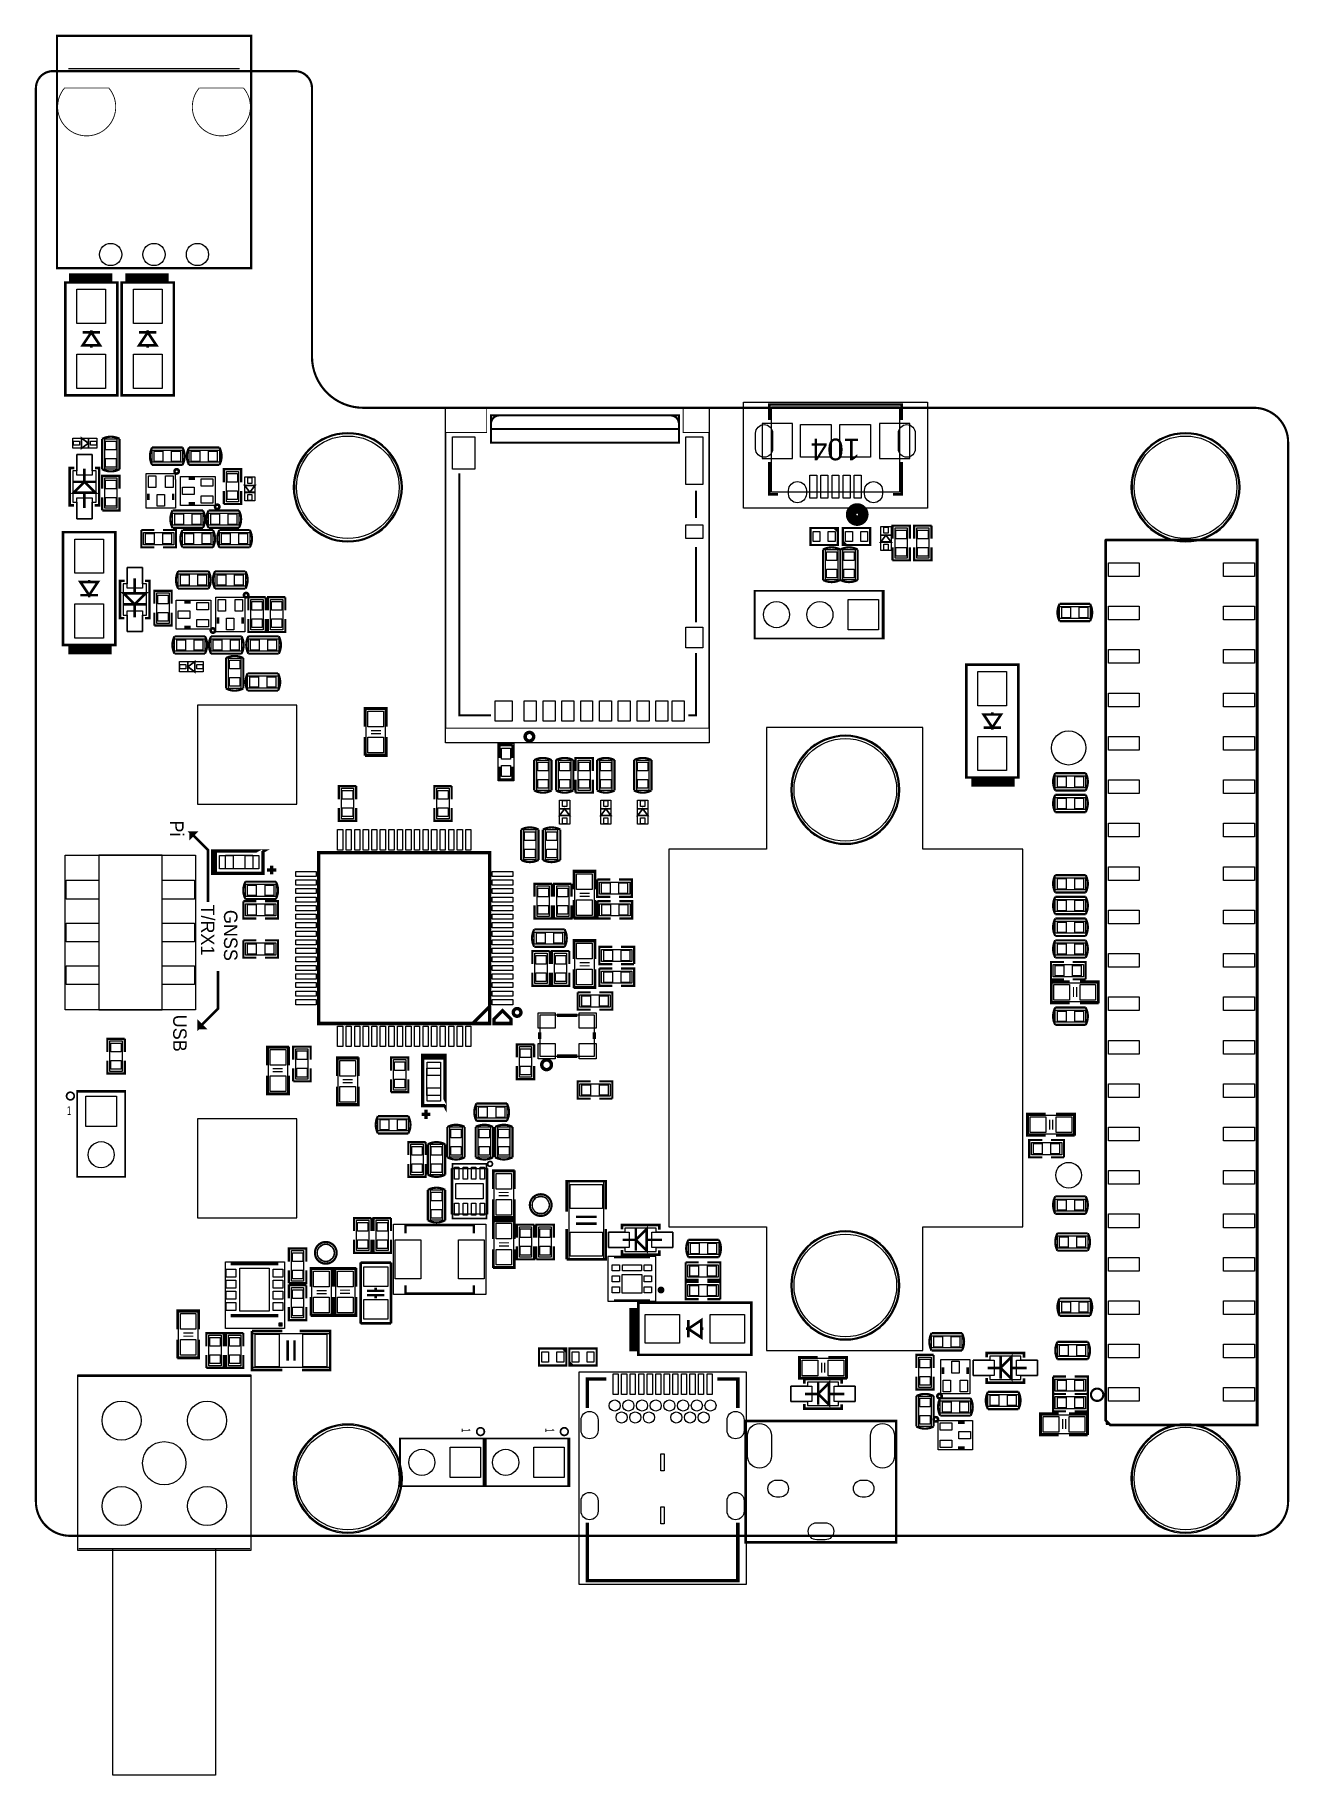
# Model space of a CAD drawing. Extents: x -67 to 6, y -17 to 84.
import ezdxf
from ezdxf.enums import TextEntityAlignment as Align

# ---------------------------------------------------------------- set-up
doc = ezdxf.new("R2010")
doc.units = 0
doc.header["$MEASUREMENT"] = 0
doc.layers.add('PIN_TOP', color=80, linetype='CONTINUOUS')

msp = doc.modelspace()

# ---------------------------------------------------------------- texts
at = {"layer": 'PIN_TOP', "color": 0, "width": 1.02}
msp.add_text('104', height=1.27, rotation=180, dxfattribs=at).set_placement((-20.476718, 60.849256), align=Align.CENTER)
at = {"layer": 'PIN_TOP', "color": 0}
for s, p in [('Pi', (-59.3979, 38.5064)), ('T/RX1', (-57.590284, 33.5915)), ('GNSS', (-56.2483, 33.274)), ('USB', (-59.2201, 27.1399))]:
    msp.add_text(s, height=0.7874, rotation=270, dxfattribs=at).set_placement(p)
at = {"layer": 'PIN_TOP', "color": 0, "width": 0.6496}
msp.add_text('1', height=0.508, dxfattribs=at).set_placement((-65.43106, 21.281085))
for p in [(-42.340098, 2.949981), (-37.440108, 2.949981)]:
    msp.add_text('1', height=0.508, rotation=270, dxfattribs=at).set_placement(p)

# ---------------------------------------------------------------- linework, layer by layer
at = {"layer": 'PIN_TOP', "color": 0}
for points, const_width in [([(-66.019985, 70.820001), (-66.019985, 84.409991), (-54.659987, 84.409991), (-54.659987, 70.820001), (-66.019985, 70.820001)], 0.127), ([(-52.099997, 82.35), (-66.250007, 82.35)], 0.127), ([(-67.250005, 81.350002), (-67.250005, -1.35001)], 0.127), ([(-65.578279, 81.35747), (-62.981713, 81.35747)], 0.0508), ([(-57.698284, 81.35747), (-55.101719, 81.35747)], 0.0508), ([(-51.099999, 65.649983), (-51.099999, 81.350002)], 0.127), ([(-65.321205, 70.266611), (-62.781205, 70.266611)], 0.500405), ([(-62.019205, 70.266611), (-59.479205, 70.266611)], 0.500405), ([(-65.532, 63.632105), (-65.532, 69.982105), (-62.484, 69.982105), (-62.484, 63.378105), (-65.532, 63.378105), (-65.532, 63.632105)], 0.1524), ([(-62.23, 63.632105), (-62.23, 69.982105), (-59.182, 69.982105), (-59.182, 63.378105), (-62.23, 63.378105), (-62.23, 63.632105)], 0.1524), ([(-64.008, 67.061105), (-64.008, 67.188105)], 0.1524), ([(-60.706, 67.061105), (-60.706, 67.188105)], 0.1524), ([(-64.516, 66.299105), (-63.5, 66.299105), (-64.008, 67.061105), (-64.516, 66.299105)], 0.1524), ([(-64.516, 67.061105), (-63.5, 67.061105)], 0.1524), ([(-64.008, 66.299105), (-64.008, 66.172105)], 0.1524), ([(-61.214, 66.299105), (-60.198, 66.299105), (-60.706, 67.061105), (-61.214, 66.299105)], 0.1524), ([(-61.214, 67.061105), (-60.198, 67.061105)], 0.1524), ([(-60.706, 66.299105), (-60.706, 66.172105)], 0.1524), ([(-48.100005, 62.649989), (3.999992, 62.649989)], 0.127), ([(-40.882011, 62.60719), (-29.382009, 62.60719), (-29.382009, 61.207193), (-27.882012, 61.207193), (-27.882012, 43.907202), (-43.257013, 43.907202), (-43.257013, 61.207193), (-40.882011, 61.207193), (-40.882011, 62.60719)], 0.050013), ([(-29.632021, 61.407192), (-29.632021, 62.207191), (-40.631999, 62.207191), (-40.631999, 61.407192)], 0.127), ([(-16.603218, 61.941456), (-16.603218, 62.843156), (-24.350218, 62.843156), (-24.350218, 61.941456)], 0.1524), ([(-29.632021, 60.907193), (-29.632021, 61.407192), (-40.631999, 61.407192), (-40.631999, 60.607194), (-29.632021, 60.607194), (-29.632021, 60.907193)], 0.127), ([(-64.180999, 60.579), (-64.580999, 60.878999), (-64.580999, 60.279001), (-64.180999, 60.579)], 0.1), ([(-64.180999, 60.279001), (-64.180999, 60.878999)], 0.1), ([(-63.373, 59.055), (-63.373, 60.833)], 0.127), ([(-62.357, 60.833), (-62.357, 59.055)], 0.127), ([(-60.452, 60.325), (-58.674, 60.325)], 0.127), ([(-58.293, 60.325), (-56.515, 60.325)], 0.127), ([(6.000013, 60.649993), (6.000013, -1.35001)], 0.127), ([(-65.007896, 59.1312), (-65.274596, 59.1312), (-65.274596, 56.9468), (-65.020596, 56.9468)], 0.1524), ([(-64.410996, 58.3184), (-65.045996, 57.6834), (-63.775996, 57.6834), (-64.410996, 58.3184), (-64.410996, 59.0804)], 0.1524), ([(-63.814096, 56.9468), (-63.547396, 56.9468), (-63.547396, 59.1312), (-63.801396, 59.1312)], 0.1524), ([(-58.674, 59.309), (-60.452, 59.309)], 0.127), ([(-56.515, 59.309), (-58.293, 59.309)], 0.127), ([(-56.261, 58.293), (-56.261, 59.055), (-55.245, 59.055), (-55.245, 58.293)], 0.127), ([(-24.350218, 59.482736), (-24.350218, 57.585356), (-23.847298, 57.585356)], 0.1524), ([(-17.108678, 57.585356), (-16.603218, 57.585356), (-16.603218, 59.482736)], 0.1524), ([(-65.045996, 58.3184), (-63.725196, 58.3184)], 0.1524), ([(-63.373, 57.912), (-63.373, 58.674), (-62.357, 58.674), (-62.357, 57.912)], 0.127), ([(-57.9374, 58.5089), (-58.3184, 58.5089)], 0.1524), ([(-54.737, 57.703999), (-54.437001, 58.103999), (-55.036999, 58.103999), (-54.737, 57.703999)], 0.1), ([(-40.631999, 44.657188), (-42.482008, 44.657188), (-42.482008, 58.807198)], 0.127), ([(-64.410996, 57.6834), (-64.410996, 56.7944)], 0.1524), ([(-62.357, 57.404), (-62.357, 56.642), (-63.373, 56.642)], 0.127), ([(-63.373, 56.642), (-63.373, 57.404)], 0.127), ([(-60.6679, 57.6326), (-60.6679, 57.2516)], 0.1524), ([(-59.2201, 57.2516), (-59.2201, 57.6326)], 0.1524), ([(-58.3184, 57.0611), (-57.9374, 57.0611)], 0.1524), ([(-55.245, 57.785), (-55.245, 57.023), (-56.261, 57.023)], 0.127), ([(-56.261, 57.023), (-56.261, 57.785)], 0.127), ([(-55.036999, 57.703999), (-54.437001, 57.703999)], 0.1), ([(-28.631998, 57.8072), (-28.631998, 56.207203)], 0.127), ([(-59.2582, 56.642), (-57.4802, 56.642)], 0.127), ([(-57.15, 56.642), (-55.372, 56.642)], 0.127), ([(-62.611, 55.118), (-62.611, 48.768), (-65.659, 48.768), (-65.659, 55.372), (-62.611, 55.372), (-62.611, 55.118)], 0.1524), ([(-60.325, 54.483), (-61.087, 54.483), (-61.087, 55.499)], 0.127), ([(-61.087, 55.499), (-60.325, 55.499)], 0.127), ([(-59.817, 55.499), (-59.055, 55.499), (-59.055, 54.483), (-59.817, 54.483)], 0.127), ([(-57.4802, 55.626), (-59.2582, 55.626)], 0.127), ([(-58.674, 55.499), (-56.896, 55.499)], 0.127), ([(-55.372, 55.626), (-57.15, 55.626)], 0.127), ([(-56.515, 55.499), (-54.737, 55.499)], 0.127), ([(-20.342098, 54.617899), (-20.342098, 55.618101), (-21.942298, 55.618101), (-21.942298, 54.617899), (-20.342098, 54.617899)], 0.127), ([(-20.342098, 55.417999), (-20.542301, 55.618101)], 0.127), ([(-20.043902, 55.618101), (-20.043902, 54.617899), (-18.443702, 54.617899), (-18.443702, 55.618101), (-20.043902, 55.618101)], 0.127), ([(-17.526, 55.199001), (-17.825999, 54.799001), (-17.226001, 54.799001), (-17.526, 55.199001)], 0.1), ([(-17.226001, 55.199001), (-17.825999, 55.199001)], 0.1), ([(-17.145, 54.991), (-17.145, 55.753), (-16.129, 55.753), (-16.129, 54.991)], 0.127), ([(-15.875, 54.991), (-15.875, 55.753), (-14.859, 55.753)], 0.127), ([(-14.859, 55.753), (-14.859, 54.991)], 0.127), ([(-4.679975, 54.880002), (-4.679975, 3.410001), (-4.409973, 3.139999), (4.200017, 3.139999), (4.200017, 54.920007), (-4.63997, 54.920007), (-4.679975, 54.880002)], 0.150012), ([(-56.896, 54.483), (-58.674, 54.483)], 0.127), ([(-54.737, 54.483), (-56.515, 54.483)], 0.127), ([(-28.631998, 50.10719), (-28.631998, 54.507206)], 0.127), ([(-21.209, 52.578), (-21.209, 54.356)], 0.127), ([(-20.193, 52.578), (-20.193, 54.356)], 0.127), ([(-20.193, 54.356), (-20.193, 52.578)], 0.127), ([(-20.043902, 54.818001), (-19.843699, 54.617899)], 0.127), ([(-19.177, 54.356), (-19.177, 52.578)], 0.127), ([(-16.129, 54.483), (-16.129, 53.721), (-17.145, 53.721)], 0.127), ([(-17.145, 53.721), (-17.145, 54.483)], 0.127), ([(-14.859, 54.483), (-14.859, 53.721), (-15.875, 53.721), (-15.875, 54.483)], 0.127), ([(-58.928, 53.086), (-57.15, 53.086)], 0.127), ([(-56.769, 53.086), (-54.991, 53.086)], 0.127), ([(-63.627, 52.451), (-64.643, 52.451), (-64.135, 51.689), (-63.627, 52.451)], 0.1524), ([(-64.135, 52.451), (-64.135, 52.578)], 0.1524), ([(-62.0649, 52.5272), (-62.3316, 52.5272), (-62.3316, 50.3428), (-62.0776, 50.3428)], 0.1524), ([(-61.468, 51.7906), (-61.468, 52.6796)], 0.1524), ([(-60.8711, 50.3428), (-60.6044, 50.3428), (-60.6044, 52.5272), (-60.8584, 52.5272)], 0.1524), ([(-60.325, 51.181), (-60.325, 51.943), (-59.309, 51.943), (-59.309, 51.181)], 0.127), ([(-57.15, 52.07), (-58.928, 52.07)], 0.127), ([(-54.991, 52.07), (-56.769, 52.07)], 0.127), ([(-25.216612, 51.947572), (-25.216612, 49.147476), (-18.211546, 49.150524), (-17.656556, 49.147476), (-17.656556, 51.947572), (-18.211546, 51.944524), (-25.216612, 51.947572)], 0.100076), ([(-63.627, 51.689), (-64.643, 51.689)], 0.1524), ([(-64.135, 51.689), (-64.135, 51.562)], 0.1524), ([(-61.468, 51.1556), (-60.833, 51.7906), (-62.103, 51.7906), (-61.468, 51.1556), (-61.468, 50.3936)], 0.1524), ([(-60.833, 51.1556), (-62.1538, 51.1556)], 0.1524), ([(-58.1914, 51.2699), (-58.5724, 51.2699)], 0.1524), ([(-54.820464, 50.806604), (-54.820464, 51.568604), (-53.804464, 51.568604)], 0.127), ([(-53.804464, 51.568604), (-53.804464, 50.806604)], 0.127), ([(-53.677464, 50.806604), (-53.677464, 51.568604), (-52.661464, 51.568604)], 0.127), ([(-52.661464, 51.568604), (-52.661464, 50.806604)], 0.127), ([(-7.366, 51.181), (-5.588, 51.181)], 0.127), ([(-59.309, 50.673), (-59.309, 49.911), (-60.325, 49.911)], 0.127), ([(-60.325, 49.911), (-60.325, 50.673)], 0.127), ([(-58.5724, 49.8221), (-58.1914, 49.8221)], 0.1524), ([(-56.6039, 50.3936), (-56.6039, 50.0126)], 0.1524), ([(-55.1561, 50.0126), (-55.1561, 50.3936)], 0.1524), ([(-53.804464, 50.298604), (-53.804464, 49.536604), (-54.820464, 49.536604), (-54.820464, 50.298604)], 0.127), ([(-52.661464, 50.298604), (-52.661464, 49.536604), (-53.677464, 49.536604), (-53.677464, 50.298604)], 0.127), ([(-5.588, 50.165), (-7.366, 50.165)], 0.127), ([(-59.138464, 49.282604), (-57.360464, 49.282604)], 0.127), ([(-57.001004, 49.276), (-55.223004, 49.276)], 0.127), ([(-54.820464, 49.282604), (-53.042464, 49.282604)], 0.127), ([(-62.821795, 48.483495), (-65.361795, 48.483495)], 0.500405), ([(-57.360464, 48.266604), (-59.138464, 48.266604)], 0.127), ([(-58.357999, 47.498), (-57.957999, 47.198001), (-57.957999, 47.797999), (-58.357999, 47.498)], 0.1), ([(-55.223004, 48.26), (-57.001004, 48.26)], 0.127), ([(-56.134, 46.228), (-56.134, 48.006)], 0.127), ([(-55.118, 48.006), (-55.118, 46.228)], 0.127), ([(-53.042464, 48.266604), (-54.820464, 48.266604)], 0.127), ([(-29.082009, 44.657188), (-28.631998, 44.657188), (-28.631998, 48.307193)], 0.127), ([(-58.357999, 47.797999), (-58.357999, 47.198001)], 0.1), ([(-54.864, 47.117), (-53.086, 47.117)], 0.127), ([(-9.779, 47.371), (-9.779, 41.021), (-12.827, 41.021), (-12.827, 47.625), (-9.779, 47.625), (-9.779, 47.371)], 0.1524), ([(-53.086, 46.101), (-54.864, 46.101)], 0.127), ([(-48.006, 43.9928), (-48.006, 45.085), (-46.736, 45.085), (-46.736, 43.9928)], 0.127), ([(-11.303, 44.704), (-11.303, 44.831)], 0.1524), ([(-47.6504, 43.7642), (-47.0662, 43.7642)], 0.0762), ([(-10.795, 44.704), (-11.811, 44.704), (-11.303, 43.942), (-10.795, 44.704)], 0.1524), ([(-10.795, 43.942), (-11.811, 43.942)], 0.1524), ([(-11.303, 43.942), (-11.303, 43.815)], 0.1524), ([(-48.006, 42.291), (-48.006, 43.3832)], 0.127), ([(-46.736, 43.3832), (-46.736, 42.291), (-48.006, 42.291)], 0.127), ([(-47.6504, 43.5864), (-47.0662, 43.5864)], 0.0762), ([(-40.132, 42.164), (-40.132, 42.926), (-39.37, 42.926)], 0.1524), ([(-39.37, 42.926), (-39.37, 42.164)], 0.1524), ([(-38.1, 40.259), (-38.1, 42.037)], 0.127), ([(-37.084, 42.037), (-37.084, 40.259)], 0.127), ([(-36.83, 40.259), (-36.83, 42.037)], 0.127), ([(-35.814, 42.037), (-35.814, 40.259)], 0.127), ([(-35.687, 41.402), (-35.687, 42.164), (-34.671, 42.164), (-34.671, 41.402)], 0.127), ([(-34.417, 40.259), (-34.417, 42.037)], 0.127), ([(-33.401, 42.037), (-33.401, 40.259)], 0.127), ([(-32.258, 40.259), (-32.258, 42.037)], 0.127), ([(-31.242, 42.037), (-31.242, 40.259)], 0.127), ([(-39.37, 41.656), (-39.37, 40.894), (-40.132, 40.894), (-40.132, 41.656)], 0.1524), ([(-34.671, 40.894), (-34.671, 40.132), (-35.687, 40.132)], 0.127), ([(-35.687, 40.132), (-35.687, 40.894)], 0.127), ([(-9.989795, 40.736495), (-12.529795, 40.736495)], 0.500405), ([(-7.62, 41.275), (-5.842, 41.275)], 0.127), ([(-49.53, 39.751), (-49.53, 40.513), (-48.514, 40.513)], 0.127), ([(-48.514, 40.513), (-48.514, 39.751)], 0.127), ([(-43.942, 39.751), (-43.942, 40.513), (-42.926, 40.513)], 0.127), ([(-42.926, 40.513), (-42.926, 39.751)], 0.127), ([(-5.842, 40.259), (-7.62, 40.259)], 0.127), ([(-7.62, 40.005), (-5.842, 40.005)], 0.127), ([(-48.514, 39.243), (-48.514, 38.481), (-49.53, 38.481), (-49.53, 39.243)], 0.127), ([(-42.926, 39.243), (-42.926, 38.481), (-43.942, 38.481), (-43.942, 39.243)], 0.127), ([(-36.322, 39.189), (-36.621999, 38.789), (-36.022001, 38.789), (-36.322, 39.189)], 0.1), ([(-36.022001, 39.189), (-36.621999, 39.189)], 0.1), ([(-33.909, 39.189), (-34.208999, 38.789), (-33.609001, 38.789), (-33.909, 39.189)], 0.1), ([(-33.609001, 39.189), (-34.208999, 39.189)], 0.1), ([(-31.75, 39.189), (-32.049999, 38.789), (-31.450001, 38.789), (-31.75, 39.189)], 0.1), ([(-31.450001, 39.189), (-32.049999, 39.189)], 0.1), ([(-5.842, 38.989), (-7.62, 38.989)], 0.127), ([(-57.1754, 33.7312), (-57.1754, 36.7792), (-58.1914, 37.7952), (-57.912, 37.7952), (-58.1914, 37.5158), (-58.1914, 37.7698)], 0.1524), ([(-38.862, 36.195), (-38.862, 37.973)], 0.127), ([(-37.846, 37.973), (-37.846, 36.195)], 0.127), ([(-37.592, 36.195), (-37.592, 37.973)], 0.127), ([(-36.576, 37.973), (-36.576, 36.195)], 0.127), ([(-56.90649, 35.417989), (-56.90649, 36.718011), (-56.757087, 36.718011), (-56.757087, 35.417989), (-56.90649, 35.417989), (-56.90649, 36.718011)], 0.199898), ([(-40.701874, 27.625802), (-40.701874, 26.625804), (-50.701854, 26.625804), (-50.701854, 36.625784), (-40.701874, 36.625784), (-40.701874, 27.625802), (-41.701872, 26.625804)], 0.199898), ([(-53.175687, 35.6108), (-53.734487, 35.6108)], 0.199898), ([(-53.455087, 35.3568), (-53.455087, 35.8648)], 0.199898), ([(-54.991, 34.925), (-53.213, 34.925)], 0.127), ([(-38.081864, 34.038794), (-38.081864, 34.800794), (-37.065864, 34.800794)], 0.127), ([(-37.065864, 34.800794), (-37.065864, 34.038794)], 0.127), ([(-36.938864, 34.038794), (-36.938864, 34.800794), (-35.922864, 34.800794)], 0.127), ([(-35.922864, 34.800794), (-35.922864, 34.038794)], 0.127), ([(-35.795864, 34.470594), (-35.795864, 35.562794), (-34.525864, 35.562794), (-34.525864, 34.470594)], 0.127), ([(-33.655, 34.036), (-34.417, 34.036), (-34.417, 35.052)], 0.127), ([(-34.417, 35.052), (-33.655, 35.052)], 0.127), ([(-33.147, 35.052), (-32.385, 35.052), (-32.385, 34.036), (-33.147, 34.036)], 0.127), ([(-7.62, 35.306), (-5.842, 35.306)], 0.127), ([(-54.356, 32.766), (-55.118, 32.766), (-55.118, 33.782)], 0.127), ([(-55.118, 33.782), (-54.356, 33.782)], 0.127), ([(-53.213, 33.909), (-54.991, 33.909)], 0.127), ([(-53.848, 33.782), (-53.086, 33.782), (-53.086, 32.766), (-53.848, 32.766)], 0.127), ([(-35.795864, 32.768794), (-35.795864, 33.860994)], 0.127), ([(-34.525864, 33.860994), (-34.525864, 32.768794), (-35.795864, 32.768794)], 0.127), ([(-35.440264, 34.241994), (-34.856064, 34.241994)], 0.0762), ([(-35.440264, 34.064194), (-34.856064, 34.064194)], 0.0762), ([(-33.636864, 32.768794), (-34.398864, 32.768794), (-34.398864, 33.784794)], 0.127), ([(-34.398864, 33.784794), (-33.636864, 33.784794)], 0.127), ([(-33.128864, 33.784794), (-32.366864, 33.784794), (-32.366864, 32.768794), (-33.128864, 32.768794)], 0.127), ([(-5.842, 34.29), (-7.62, 34.29)], 0.127), ([(-7.62, 34.036), (-5.842, 34.036)], 0.127), ([(-37.065864, 33.530794), (-37.065864, 32.768794), (-38.081864, 32.768794), (-38.081864, 33.530794)], 0.127), ([(-35.922864, 33.530794), (-35.922864, 32.768794), (-36.938864, 32.768794), (-36.938864, 33.530794)], 0.127), ([(-5.842, 33.02), (-7.62, 33.02)], 0.127), ([(-7.62, 32.766), (-5.842, 32.766)], 0.127), ([(-38.1, 32.131), (-36.322, 32.131)], 0.127), ([(-5.842, 31.75), (-7.62, 31.75)], 0.127), ([(-54.356, 30.48), (-55.118, 30.48), (-55.118, 31.496)], 0.127), ([(-55.118, 31.496), (-54.356, 31.496)], 0.127), ([(-53.848, 31.496), (-53.086, 31.496), (-53.086, 30.48), (-53.848, 30.48)], 0.127), ([(-38.208864, 30.101794), (-38.208864, 30.863794), (-37.192864, 30.863794)], 0.127), ([(-36.322, 31.115), (-38.1, 31.115)], 0.127), ([(-37.192864, 30.863794), (-37.192864, 30.101794)], 0.127), ([(-37.065864, 30.101794), (-37.065864, 30.863794), (-36.049864, 30.863794)], 0.127), ([(-36.049864, 30.863794), (-36.049864, 30.101794)], 0.127), ([(-35.795864, 30.406594), (-35.795864, 31.498794), (-34.525864, 31.498794), (-34.525864, 30.406594)], 0.127), ([(-33.528, 30.099), (-34.29, 30.099), (-34.29, 31.115), (-33.528, 31.115)], 0.127), ([(-33.02, 31.115), (-32.258, 31.115), (-32.258, 30.099)], 0.127), ([(-7.62, 31.496), (-5.842, 31.496)], 0.127), ([(-56.5912, 29.6926), (-56.5912, 27.5082), (-57.7342, 26.3652), (-57.7342, 26.6954), (-57.404, 26.3652), (-57.7088, 26.3652)], 0.1524), ([(-37.192864, 29.593794), (-37.192864, 28.831794), (-38.208864, 28.831794), (-38.208864, 29.593794)], 0.127), ([(-36.049864, 29.593794), (-36.049864, 28.831794), (-37.065864, 28.831794), (-37.065864, 29.593794)], 0.127), ([(-35.795864, 28.704794), (-35.795864, 29.796994)], 0.127), ([(-34.525864, 29.796994), (-34.525864, 28.704794), (-35.795864, 28.704794)], 0.127), ([(-35.440264, 30.177994), (-34.856064, 30.177994)], 0.0762), ([(-35.440264, 30.000194), (-34.856064, 30.000194)], 0.0762), ([(-33.528, 28.829), (-34.29, 28.829), (-34.29, 29.845)], 0.127), ([(-34.29, 29.845), (-33.528, 29.845)], 0.127), ([(-32.258, 30.099), (-33.02, 30.099)], 0.127), ([(-33.02, 29.845), (-32.258, 29.845), (-32.258, 28.829), (-33.02, 28.829)], 0.127), ([(-7.112, 29.21), (-7.874, 29.21), (-7.874, 30.226), (-7.112, 30.226)], 0.127), ([(-5.842, 30.48), (-7.62, 30.48)], 0.127), ([(-6.604, 30.226), (-5.842, 30.226), (-5.842, 29.21)], 0.127), ([(-6.7818, 27.813), (-7.874, 27.813), (-7.874, 29.083), (-6.7818, 29.083)], 0.127), ([(-5.842, 29.21), (-6.604, 29.21)], 0.127), ([(-6.5532, 28.1686), (-6.5532, 28.7528)], 0.0762), ([(-6.3754, 28.1686), (-6.3754, 28.7528)], 0.0762), ([(-6.1722, 29.083), (-5.08, 29.083), (-5.08, 27.813)], 0.127), ([(-39.45194, 26.625804), (-40.451938, 26.625804), (-40.451938, 26.87574), (-39.951812, 27.375866), (-39.45194, 26.87574), (-39.45194, 26.625804)], 0.199898), ([(-34.798, 27.432), (-35.56, 27.432), (-35.56, 28.448)], 0.127), ([(-35.56, 28.448), (-34.798, 28.448)], 0.127), ([(-34.29, 28.448), (-33.528, 28.448), (-33.528, 27.432), (-34.29, 27.432)], 0.127), ([(-7.62, 27.559), (-5.842, 27.559)], 0.127), ([(-5.08, 27.813), (-6.1722, 27.813)], 0.127), ([(-36.776304, 27.109674), (-35.577424, 27.109674)], 0.20066), ([(-5.842, 26.543), (-7.62, 26.543)], 0.127), ([(-63.0682, 24.9682), (-63.0682, 25.7302), (-62.0522, 25.7302)], 0.127), ([(-62.0522, 25.7302), (-62.0522, 24.9682)], 0.127), ([(-39.116, 24.638), (-39.116, 25.4), (-38.1, 25.4)], 0.127), ([(-38.1, 25.4), (-38.1, 24.638)], 0.127), ([(-37.777064, 25.710134), (-37.777064, 26.111454)], 0.20066), ([(-34.576664, 26.111454), (-34.576664, 25.710134)], 0.20066), ([(-62.0522, 24.4602), (-62.0522, 23.6982), (-63.0682, 23.6982), (-63.0682, 24.4602)], 0.127), ([(-53.721, 24.1808), (-53.721, 25.273), (-52.451, 25.273)], 0.127), ([(-52.451, 25.273), (-52.451, 24.1808)], 0.127), ([(-52.197, 24.511), (-52.197, 25.273), (-51.181, 25.273), (-51.181, 24.511)], 0.127), ([(-49.638864, 23.548594), (-49.638864, 24.640794), (-48.368864, 24.640794)], 0.127), ([(-48.368864, 24.640794), (-48.368864, 23.548594)], 0.127), ([(-46.482, 23.876), (-46.482, 24.638), (-45.466, 24.638), (-45.466, 23.876)], 0.127), ([(-44.623939, 24.763806), (-43.323916, 24.763806), (-43.323916, 24.614403), (-44.623939, 24.614403), (-44.623939, 24.763806), (-43.323916, 24.763806)], 0.199898), ([(-36.776304, 24.711914), (-35.577424, 24.711914)], 0.20066), ([(-52.451, 23.5712), (-52.451, 22.479), (-53.721, 22.479), (-53.721, 23.5712)], 0.127), ([(-52.8066, 23.9776), (-53.3908, 23.9776)], 0.0762), ([(-52.8066, 23.7998), (-53.3908, 23.7998)], 0.0762), ([(-51.181, 24.003), (-51.181, 23.241), (-52.197, 23.241)], 0.127), ([(-52.197, 23.241), (-52.197, 24.003)], 0.127), ([(-45.466, 23.368), (-45.466, 22.606), (-46.482, 22.606)], 0.127), ([(-46.482, 22.606), (-46.482, 23.368)], 0.127), ([(-38.1, 24.13), (-38.1, 23.368), (-39.116, 23.368), (-39.116, 24.13)], 0.127), ([(-64.831062, 17.661103), (-62.031067, 17.661103), (-62.034064, 22.126194), (-62.031067, 22.681184), (-64.831062, 22.681184), (-64.828064, 22.126194), (-64.831062, 17.661103)], 0.100101), ([(-48.368864, 22.938994), (-48.368864, 21.846794), (-49.638864, 21.846794), (-49.638864, 22.938994)], 0.127), ([(-48.724464, 23.345394), (-49.308664, 23.345394)], 0.0762), ([(-48.724464, 23.167594), (-49.308664, 23.167594)], 0.0762), ([(-34.798, 22.225), (-35.56, 22.225), (-35.56, 23.241), (-34.798, 23.241)], 0.127), ([(-34.29, 23.241), (-33.528, 23.241), (-33.528, 22.225)], 0.127), ([(-44.685128, 21.312403), (-44.177128, 21.312403)], 0.199898), ([(-44.431128, 21.033003), (-44.431128, 21.591803)], 0.199898), ([(-41.4782, 21.9456), (-39.7002, 21.9456)], 0.127), ([(-33.528, 22.225), (-34.29, 22.225)], 0.127), ([(-8.1788, 20.066), (-9.271, 20.066), (-9.271, 21.336), (-8.1788, 21.336)], 0.127), ([(-7.5692, 21.336), (-6.477, 21.336), (-6.477, 20.066)], 0.127), ([(-47.244, 21.209), (-45.466, 21.209)], 0.127), ([(-43.18, 18.796), (-43.18, 20.574)], 0.127), ([(-42.164, 20.574), (-42.164, 18.796)], 0.127), ([(-41.529, 18.796), (-41.529, 20.574)], 0.127), ([(-39.7002, 20.9296), (-41.4782, 20.9296)], 0.127), ([(-40.513, 20.574), (-40.513, 18.796)], 0.127), ([(-40.386, 18.796), (-40.386, 20.574)], 0.127), ([(-39.37, 20.574), (-39.37, 18.796)], 0.127), ([(-7.9502, 20.4216), (-7.9502, 21.0058)], 0.0762), ([(-7.7724, 20.4216), (-7.7724, 21.0058)], 0.0762), ([(-45.466, 20.193), (-47.244, 20.193)], 0.127), ([(-45.466, 18.923), (-45.466, 19.685), (-44.45, 19.685)], 0.127), ([(-44.45, 19.685), (-44.45, 18.923)], 0.127), ([(-44.323, 17.78), (-44.323, 19.558)], 0.127), ([(-43.307, 19.558), (-43.307, 17.78)], 0.127), ([(-8.382, 18.796), (-9.144, 18.796), (-9.144, 19.812), (-8.382, 19.812)], 0.127), ([(-7.874, 19.812), (-7.112, 19.812), (-7.112, 18.796)], 0.127), ([(-6.477, 20.066), (-7.5692, 20.066)], 0.127), ([(-44.45, 18.415), (-44.45, 17.653), (-45.466, 17.653), (-45.466, 18.415)], 0.127), ([(-42.884141, 18.411901), (-42.884141, 15.212111), (-40.884145, 15.212111), (-40.884145, 18.411901), (-42.884141, 18.411901)], 0.100101), ([(-7.112, 18.796), (-7.874, 18.796)], 0.127), ([(-40.513, 16.9418), (-40.513, 18.034), (-39.243, 18.034)], 0.127), ([(-39.243, 18.034), (-39.243, 16.9418)], 0.127), ([(-36.195, 15.621), (-36.195, 17.399), (-33.909, 17.399), (-33.909, 15.748)], 0.150114), ([(-44.323, 15.113), (-44.323, 16.891)], 0.127), ([(-43.307, 16.891), (-43.307, 15.113)], 0.127), ([(-39.243, 16.3322), (-39.243, 15.24), (-40.513, 15.24), (-40.513, 16.3322)], 0.127), ([(-39.5986, 16.7386), (-40.1828, 16.7386)], 0.0762), ([(-39.5986, 16.5608), (-40.1828, 16.5608)], 0.0762), ([(-7.62, 16.51), (-5.842, 16.51)], 0.127), ([(-48.641, 14.478), (-48.641, 15.24), (-47.625, 15.24)], 0.127), ([(-47.625, 15.24), (-47.625, 14.478)], 0.127), ([(-47.498, 14.478), (-47.498, 15.24), (-46.482, 15.24)], 0.127), ([(-46.482, 15.24), (-46.482, 14.478)], 0.127), ([(-35.651948, 15.312898), (-34.452052, 15.312898)], 0.150114), ([(-5.842, 15.494), (-7.62, 15.494)], 0.127), ([(-41.633013, 14.826996), (-45.633005, 14.826996)], 0.127), ([(-45.633005, 14.826996), (-45.633005, 14.347012)], 0.127), ([(-41.633013, 14.826996), (-41.633013, 14.347012)], 0.127), ([(-40.513, 14.0208), (-40.513, 15.113), (-39.243, 15.113), (-39.243, 14.0208)], 0.127), ([(-39.116, 14.097), (-39.116, 14.859), (-38.1, 14.859)], 0.127), ([(-38.1, 14.859), (-38.1, 14.097)], 0.127), ([(-37.973, 14.097), (-37.973, 14.859), (-36.957, 14.859), (-36.957, 14.097)], 0.127), ([(-33.909, 14.605), (-33.909, 12.827), (-36.195, 12.827)], 0.150114), ([(-36.195, 12.827), (-36.195, 14.605)], 0.150114), ([(-35.651948, 14.913102), (-34.452052, 14.913102)], 0.150114), ([(-30.7848, 14.5669), (-30.7848, 14.8336), (-32.9692, 14.8336), (-32.9692, 14.5796)], 0.1524), ([(-32.1564, 13.97), (-31.5214, 13.335), (-31.5214, 14.605), (-32.1564, 13.97), (-32.9184, 13.97)], 0.1524), ([(-32.1564, 13.335), (-32.1564, 14.6558)], 0.1524), ([(-7.493, 14.351), (-5.715, 14.351)], 0.127), ([(-52.451, 12.7), (-52.451, 13.462), (-51.435, 13.462), (-51.435, 12.7)], 0.127), ([(-47.625, 13.97), (-47.625, 13.208), (-48.641, 13.208), (-48.641, 13.97)], 0.127), ([(-46.482, 13.97), (-46.482, 13.208), (-47.498, 13.208), (-47.498, 13.97)], 0.127), ([(-40.513, 12.319), (-40.513, 13.4112)], 0.127), ([(-39.243, 13.4112), (-39.243, 12.319), (-40.513, 12.319)], 0.127), ([(-40.1574, 13.7922), (-39.5732, 13.7922)], 0.0762), ([(-40.1574, 13.6144), (-39.5732, 13.6144)], 0.0762), ([(-38.1, 13.589), (-38.1, 12.827), (-39.116, 12.827), (-39.116, 13.589)], 0.127), ([(-36.957, 13.589), (-36.957, 12.827), (-37.973, 12.827)], 0.127), ([(-37.973, 12.827), (-37.973, 13.589)], 0.127), ([(-32.9692, 13.3731), (-32.9692, 13.1064), (-30.7848, 13.1064), (-30.7848, 13.3604)], 0.1524), ([(-31.5214, 13.97), (-30.6324, 13.97)], 0.1524), ([(-29.083, 13.97), (-27.305, 13.97)], 0.127), ([(-5.715, 13.335), (-7.493, 13.335)], 0.127), ([(-55.858004, 12.573), (-53.064004, 12.573)], 0.2), ([(-51.435, 12.192), (-51.435, 11.43), (-52.451, 11.43)], 0.127), ([(-52.451, 11.43), (-52.451, 12.192)], 0.127), ([(-51.181, 11.2268), (-51.181, 12.319), (-49.911, 12.319), (-49.911, 11.2268)], 0.127), ([(-49.784, 11.2268), (-49.784, 12.319), (-48.514, 12.319)], 0.127), ([(-48.514, 12.319), (-48.514, 11.2268)], 0.127), ([(-48.26, 9.0805), (-48.26, 12.6365)], 0.1524), ([(-48.26, 12.6365), (-46.482, 12.6365)], 0.1524), ([(-46.482, 9.0805), (-46.482, 12.6365)], 0.1524), ([(-33.435011, 12.954), (-31.334989, 12.954)], 0.127), ([(-28.480664, 11.635994), (-29.242664, 11.635994), (-29.242664, 12.651994)], 0.127), ([(-29.242664, 12.651994), (-28.480664, 12.651994)], 0.127), ([(-27.305, 12.954), (-29.083, 12.954)], 0.127), ([(-27.972664, 12.651994), (-27.210664, 12.651994), (-27.210664, 11.635994), (-27.972664, 11.635994)], 0.127), ([(-52.451, 10.541), (-52.451, 11.303), (-51.435, 11.303)], 0.127), ([(-51.435, 11.303), (-51.435, 10.541)], 0.127), ([(-47.371, 10.9855), (-47.371, 11.1633)], 0.1524), ([(-45.633005, 11.306988), (-45.633005, 10.827004)], 0.127), ([(-41.633013, 11.306988), (-41.633013, 10.827004)], 0.127), ([(-28.480664, 10.492994), (-29.242664, 10.492994), (-29.242664, 11.508994), (-28.480664, 11.508994)], 0.127), ([(-27.972664, 11.508994), (-27.210664, 11.508994), (-27.210664, 10.492994)], 0.127), ([(-51.181, 9.525), (-51.181, 10.6172)], 0.127), ([(-49.911, 10.6172), (-49.911, 9.525), (-51.181, 9.525)], 0.127), ([(-50.8254, 10.9982), (-50.2412, 10.9982)], 0.0762), ([(-50.8254, 10.8204), (-50.2412, 10.8204)], 0.0762), ([(-48.514, 10.6172), (-48.514, 9.525), (-49.784, 9.525), (-49.784, 10.6172)], 0.127), ([(-48.8696, 11.0236), (-49.4538, 11.0236)], 0.0762), ([(-48.8696, 10.8458), (-49.4538, 10.8458)], 0.0762), ([(-46.863, 10.9855), (-47.879, 10.9855)], 0.1524), ([(-47.879, 10.7315), (-46.863, 10.7315)], 0.1524), ([(-47.371, 10.7315), (-47.371, 10.5537)], 0.1524), ([(-41.633013, 10.827004), (-45.633005, 10.827004)], 0.127), ([(-31.334989, 10.414), (-33.435011, 10.414)], 0.127), ([(-32.293611, 7.449795), (-32.293611, 9.989795)], 0.500405), ([(-25.659105, 7.239), (-32.009105, 7.239), (-32.009105, 10.287), (-25.405105, 10.287), (-25.405105, 7.239), (-25.659105, 7.239)], 0.1524), ([(-27.210664, 10.492994), (-27.972664, 10.492994)], 0.127), ([(-7.366, 10.541), (-5.588, 10.541)], 0.127), ([(-58.9788, 8.7376), (-58.9788, 9.8298), (-57.7088, 9.8298), (-57.7088, 8.7376)], 0.127), ([(-55.858004, 9.525), (-53.064004, 9.525)], 0.2), ([(-52.937004, 9.144), (-52.937004, 8.89)], 0.2), ([(-51.435, 10.033), (-51.435, 9.271), (-52.451, 9.271), (-52.451, 10.033)], 0.127), ([(-28.326105, 8.255), (-28.326105, 9.271), (-29.088105, 8.763), (-28.326105, 8.255)], 0.1524), ([(-29.088105, 8.255), (-29.088105, 9.271)], 0.1524), ([(-5.588, 9.525), (-7.366, 9.525)], 0.127), ([(-58.9788, 7.0358), (-58.9788, 8.128)], 0.127), ([(-57.7088, 8.128), (-57.7088, 7.0358), (-58.9788, 7.0358)], 0.127), ([(-58.6232, 8.509), (-58.039, 8.509)], 0.0762), ([(-58.6232, 8.3312), (-58.039, 8.3312)], 0.0762), ([(-57.277, 7.747), (-57.277, 8.509), (-56.261, 8.509), (-56.261, 7.747)], 0.127), ([(-56.134, 7.747), (-56.134, 8.509), (-55.118, 8.509)], 0.127), ([(-55.118, 8.509), (-55.118, 7.747)], 0.127), ([(-52.832, 6.35), (-54.61, 6.35), (-54.61, 8.636)], 0.150114), ([(-54.61, 8.636), (-52.832, 8.636)], 0.150114), ([(-53.064004, 9.017), (-52.810004, 9.017)], 0.2), ([(-52.523898, 8.092948), (-52.523898, 6.893052)], 0.150114), ([(-52.124102, 8.092948), (-52.124102, 6.893052)], 0.150114), ([(-51.816, 8.636), (-50.038, 8.636), (-50.038, 6.35), (-51.689, 6.35)], 0.150114), ([(-48.26, 9.0805), (-46.482, 9.0805)], 0.1524), ([(-29.088105, 8.763), (-29.215105, 8.763)], 0.1524), ([(-28.326105, 8.763), (-28.199105, 8.763)], 0.1524), ([(-14.859, 8.509), (-13.081, 8.509)], 0.127), ([(-56.261, 7.239), (-56.261, 6.477), (-57.277, 6.477)], 0.127), ([(-57.277, 6.477), (-57.277, 7.239)], 0.127), ([(-55.118, 7.239), (-55.118, 6.477), (-56.134, 6.477), (-56.134, 7.239)], 0.127), ([(-36.217098, 6.611899), (-36.217098, 7.612101), (-37.817298, 7.612101), (-37.817298, 6.611899), (-36.217098, 6.611899)], 0.127), ([(-36.217098, 7.411999), (-36.417301, 7.612101)], 0.127), ([(-36.045902, 7.612101), (-36.045902, 6.611899), (-34.445702, 6.611899), (-34.445702, 7.612101), (-36.045902, 7.612101)], 0.127), ([(-21.5138, 5.842), (-22.606, 5.842), (-22.606, 7.112), (-21.5138, 7.112)], 0.127), ([(-20.9042, 7.112), (-19.812, 7.112), (-19.812, 5.842)], 0.127), ([(-15.748, 6.477), (-15.748, 7.239), (-14.732, 7.239)], 0.127), ([(-13.081, 7.493), (-14.859, 7.493)], 0.127), ([(-14.732, 7.239), (-14.732, 6.477)], 0.127), ([(-9.4488, 7.0739), (-9.4488, 7.3406), (-11.6332, 7.3406), (-11.6332, 7.0866)], 0.1524), ([(-10.8204, 6.477), (-10.1854, 5.842), (-10.1854, 7.112), (-10.8204, 6.477), (-11.5824, 6.477)], 0.1524), ([(-10.8204, 5.842), (-10.8204, 7.1628)], 0.1524), ([(-7.493, 8.001), (-5.715, 8.001)], 0.127), ([(-36.045902, 6.812001), (-35.845699, 6.611899)], 0.127), ([(-21.2852, 6.1976), (-21.2852, 6.7818)], 0.0762), ([(-21.1074, 6.1976), (-21.1074, 6.7818)], 0.0762), ([(-14.1859, 6.5024), (-14.1859, 6.1214)], 0.1524), ([(-12.7381, 6.1214), (-12.7381, 6.5024)], 0.1524), ([(-10.1854, 6.477), (-9.2964, 6.477)], 0.1524), ([(-5.715, 6.985), (-7.493, 6.985)], 0.127), ([(-33.889899, 5.82488), (-34.989897, 5.82488), (-34.989897, 4.124884)], 0.199898), ([(-27.390014, 5.82488), (-26.189915, 5.82488), (-26.189915, 4.124884)], 0.199898), ([(-20.1168, 5.5499), (-20.1168, 5.8166), (-22.3012, 5.8166), (-22.3012, 5.5626)], 0.1524), ([(-21.4884, 4.953), (-20.8534, 4.318), (-20.8534, 5.588), (-21.4884, 4.953), (-22.2504, 4.953)], 0.1524), ([(-21.4884, 4.318), (-21.4884, 5.6388)], 0.1524), ([(-19.812, 5.842), (-20.9042, 5.842)], 0.127), ([(-14.732, 5.969), (-14.732, 5.207), (-15.748, 5.207), (-15.748, 5.969)], 0.127), ([(-11.6332, 5.8801), (-11.6332, 5.6134), (-9.4488, 5.6134), (-9.4488, 5.8674)], 0.1524), ([(-11.557, 5.08), (-9.779, 5.08)], 0.127), ([(-6.985, 4.953), (-7.747, 4.953), (-7.747, 5.969)], 0.127), ([(-7.747, 5.969), (-6.985, 5.969)], 0.127), ([(-6.477, 5.969), (-5.715, 5.969), (-5.715, 4.953), (-6.477, 4.953)], 0.127), ([(-22.3012, 4.3561), (-22.3012, 4.0894), (-20.1168, 4.0894), (-20.1168, 4.3434)], 0.1524), ([(-20.8534, 4.953), (-19.9644, 4.953)], 0.1524), ([(-15.748, 3.048), (-15.748, 4.826)], 0.127), ([(-14.732, 4.826), (-14.732, 3.048)], 0.127), ([(-14.351, 4.699), (-12.573, 4.699)], 0.127), ([(-9.779, 4.064), (-11.557, 4.064)], 0.127), ([(-6.985, 3.937), (-7.747, 3.937), (-7.747, 4.953)], 0.127), ([(-7.747, 4.953), (-6.985, 4.953)], 0.127), ([(-6.477, 4.953), (-5.715, 4.953), (-5.715, 3.937), (-6.477, 3.937)], 0.127), ([(-17.724806, 3.365805), (-16.924807, 3.365805), (-16.924807, -3.734206), (-25.72479, -3.734206), (-25.72479, 3.365805), (-17.724806, 3.365805)], 0.150012), ([(-12.573, 3.683), (-14.351, 3.683)], 0.127), ([(-12.9286, 3.2639), (-13.3096, 3.2639)], 0.1524), ([(-7.4168, 2.54), (-8.509, 2.54), (-8.509, 3.81), (-7.4168, 3.81)], 0.127), ([(-7.1882, 2.8956), (-7.1882, 3.4798)], 0.0762), ([(-7.0104, 2.8956), (-7.0104, 3.4798)], 0.0762), ([(-6.8072, 3.81), (-5.715, 3.81), (-5.715, 2.54)], 0.127), ([(-45.960081, 2.349983), (-45.960081, -0.450012), (-41.494989, -0.447015), (-40.939999, -0.450012), (-40.939999, 2.349983), (-41.494989, 2.346985), (-45.960081, 2.349983)], 0.100101), ([(-41.060091, 2.349983), (-41.060091, -0.450012), (-36.594999, -0.447015), (-36.040009, -0.450012), (-36.040009, 2.349983), (-36.594999, 2.346985), (-41.060091, 2.349983)], 0.100101), ([(-5.715, 2.54), (-6.8072, 2.54)], 0.127), ([(-13.3096, 1.8161), (-12.9286, 1.8161)], 0.1524), ([(-34.989897, -2.575103), (-34.989897, -5.975223), (-26.189915, -5.975223), (-26.189915, -2.575103)], 0.199898), ([(-21.889999, -3.350006), (-65.249984, -3.350006)], 0.127), ([(3.999992, -3.350006), (-21.927464, -3.350006)], 0.127)]:
    msp.add_lwpolyline(points, dxfattribs=dict(at, const_width=const_width))
for points in [[(-65.339976, 82.49539), (-55.339996, 82.49539)], [(-63.571476, 27.428215), (-59.871483, 27.428215), (-59.871483, 36.47821), (-63.571476, 36.47821), (-63.571476, 27.428215)], [(-54.659987, -4.104996), (-54.659987, 6.055004), (-64.819987, 6.055004), (-64.819987, -4.104996)], [(-54.739997, -4.104996), (-64.739977, -4.104996)], [(-56.739993, -4.104996), (-56.739993, -17.354906), (-62.739981, -17.354906), (-62.739981, -4.104996)]]:
    msp.add_lwpolyline(points, dxfattribs=at)
for points, const_width in [([(-66.250007, 82.35, 0.414209), (-67.250005, 81.350002)], 0.127), ([(-51.099999, 81.350002, 0.414212), (-52.099997, 82.35)], 0.127), ([(-65.578279, 81.35747, 2.15475), (-62.981713, 81.35747)], 0.0508), ([(-57.698284, 81.35747, 2.15475), (-55.101719, 81.35747)], 0.0508), ([(-51.099999, 65.649983, 0.414212), (-48.100005, 62.649989)], 0.127), ([(-40.631999, 61.707192, -0.416007), (-40.132, 62.207191)], 0.127), ([(-29.632021, 61.707192, 0.416007), (-30.13202, 62.207191)], 0.127), ([(6.000013, 60.649993, 0.414216), (3.999992, 62.649989)], 0.127), ([(-63.373, 60.833, -0.25), (-62.357, 60.833)], 0.127), ([(-60.452, 60.325, 0.25), (-60.452, 59.309)], 0.127), ([(-58.674, 60.325, -0.25), (-58.674, 59.309)], 0.127), ([(-58.293, 60.325, 0.25), (-58.293, 59.309)], 0.127), ([(-56.515, 60.325, -0.25), (-56.515, 59.309)], 0.127), ([(-63.373, 59.055, 0.25), (-62.357, 59.055)], 0.127), ([(-58.889087, 58.930311, 1.00001), (-59.143113, 58.930286, 0.99999), (-58.889087, 58.930311)], 0.1524), ([(-56.512689, 56.857113, 1.000001), (-56.766714, 56.857087, 0.999999), (-56.512689, 56.857113)], 0.1524), ([(-18.847562, 56.404256, 1), (-19.565874, 56.404256, 1), (-18.847562, 56.404256)], 0.6096), ([(-59.2582, 56.642, 0.25), (-59.2582, 55.626)], 0.127), ([(-57.4802, 56.642, -0.25), (-57.4802, 55.626)], 0.127), ([(-57.15, 56.642, 0.25), (-57.15, 55.626)], 0.127), ([(-55.372, 56.642, -0.25), (-55.372, 55.626)], 0.127), ([(-58.674, 54.483, -0.25), (-58.674, 55.499)], 0.127), ([(-56.896, 54.483, 0.25), (-56.896, 55.499)], 0.127), ([(-56.515, 55.499, 0.25), (-56.515, 54.483)], 0.127), ([(-54.737, 55.499, -0.25), (-54.737, 54.483)], 0.127), ([(-21.209, 54.356, -0.25), (-20.193, 54.356)], 0.127), ([(-20.193, 54.356, -0.25), (-19.177, 54.356)], 0.127), ([(-58.928, 52.07, -0.25), (-58.928, 53.086)], 0.127), ([(-57.15, 52.07, 0.25), (-57.15, 53.086)], 0.127), ([(-56.769, 52.07, -0.25), (-56.769, 53.086)], 0.127), ([(-54.991, 52.07, 0.25), (-54.991, 53.086)], 0.127), ([(-21.209, 52.578, 0.25), (-20.193, 52.578)], 0.127), ([(-20.193, 52.578, 0.25), (-19.177, 52.578)], 0.127), ([(-54.825087, 51.691311, 1.00001), (-55.079113, 51.691286, 0.99999), (-54.825087, 51.691311)], 0.1524), ([(-7.366, 51.181, 0.25), (-7.366, 50.165)], 0.127), ([(-5.588, 51.181, -0.25), (-5.588, 50.165)], 0.127), ([(-59.138464, 48.266604, -0.25), (-59.138464, 49.282604)], 0.127), ([(-57.360464, 48.266604, 0.25), (-57.360464, 49.282604)], 0.127), ([(-57.001004, 49.276, 0.25), (-57.001004, 48.26)], 0.127), ([(-56.766689, 49.618113, 1.000001), (-57.020714, 49.618087, 0.999999), (-56.766689, 49.618113)], 0.1524), ([(-55.223004, 49.276, -0.25), (-55.223004, 48.26)], 0.127), ([(-54.820464, 49.282604, 0.25), (-54.820464, 48.266604)], 0.127), ([(-53.042464, 49.282604, -0.25), (-53.042464, 48.266604)], 0.127), ([(-56.134, 48.006, -0.25), (-55.118, 48.006)], 0.127), ([(-54.864, 46.101, -0.25), (-54.864, 47.117)], 0.127), ([(-53.086, 46.101, 0.25), (-53.086, 47.117)], 0.127), ([(-56.134, 46.228, 0.25), (-55.118, 46.228)], 0.127), ([(-38.132029, 43.407203, 0.999988), (-38.632003, 43.407203, 1.000012), (-38.132029, 43.407203)], 0.2), ([(-38.1, 42.037, -0.25), (-37.084, 42.037)], 0.127), ([(-35.814, 42.037, 0.25), (-36.83, 42.037)], 0.127), ([(-33.401, 42.037, 0.25), (-34.417, 42.037)], 0.127), ([(-31.242, 42.037, 0.25), (-32.258, 42.037)], 0.127), ([(-7.62, 41.275, 0.25), (-7.62, 40.259)], 0.127), ([(-5.842, 41.275, -0.25), (-5.842, 40.259)], 0.127), ([(-38.1, 40.259, 0.25), (-37.084, 40.259)], 0.127), ([(-35.814, 40.259, -0.25), (-36.83, 40.259)], 0.127), ([(-33.401, 40.259, -0.25), (-34.417, 40.259)], 0.127), ([(-31.242, 40.259, -0.25), (-32.258, 40.259)], 0.127), ([(-7.62, 40.005, 0.25), (-7.62, 38.989)], 0.127), ([(-5.842, 40.005, -0.25), (-5.842, 38.989)], 0.127), ([(-38.862, 37.973, -0.25), (-37.846, 37.973)], 0.127), ([(-36.576, 37.973, 0.25), (-37.592, 37.973)], 0.127), ([(-38.862, 36.195, 0.25), (-37.846, 36.195)], 0.127), ([(-36.576, 36.195, -0.25), (-37.592, 36.195)], 0.127), ([(-54.991, 34.925, 0.25), (-54.991, 33.909)], 0.127), ([(-53.213, 34.925, -0.25), (-53.213, 33.909)], 0.127), ([(-7.62, 34.29, -0.25), (-7.62, 35.306)], 0.127), ([(-5.842, 34.29, 0.25), (-5.842, 35.306)], 0.127), ([(-7.62, 34.036, 0.25), (-7.62, 33.02)], 0.127), ([(-5.842, 34.036, -0.25), (-5.842, 33.02)], 0.127), ([(-7.62, 32.766, 0.25), (-7.62, 31.75)], 0.127), ([(-5.842, 32.766, -0.25), (-5.842, 31.75)], 0.127), ([(-38.1, 32.131, 0.25), (-38.1, 31.115)], 0.127), ([(-36.322, 32.131, -0.25), (-36.322, 31.115)], 0.127), ([(-7.62, 31.496, 0.25), (-7.62, 30.48)], 0.127), ([(-5.842, 31.496, -0.25), (-5.842, 30.48)], 0.127), ([(-38.878281, 27.27579, 1.000018), (-39.325448, 27.27579, 0.999982), (-38.878281, 27.27579)], 0.199898), ([(-7.62, 27.559, 0.25), (-7.62, 26.543)], 0.127), ([(-5.842, 27.559, -0.25), (-5.842, 26.543)], 0.127), ([(-37.093804, 24.210797, 0.999988), (-37.65992, 24.210797, 1.000012), (-37.093804, 24.210797)], 0.20066), ([(-65.007617, 22.381185, 0.999985), (-65.454505, 22.38121, 1.000015), (-65.007617, 22.381185)], 0.100101), ([(-41.4782, 20.9296, -0.25), (-41.4782, 21.9456)], 0.127), ([(-39.7002, 20.9296, 0.25), (-39.7002, 21.9456)], 0.127), ([(-47.244, 21.209, 0.25), (-47.244, 20.193)], 0.127), ([(-45.466, 21.209, -0.25), (-45.466, 20.193)], 0.127), ([(-43.18, 20.574, -0.25), (-42.164, 20.574)], 0.127), ([(-40.513, 20.574, 0.25), (-41.529, 20.574)], 0.127), ([(-39.37, 20.574, 0.25), (-40.386, 20.574)], 0.127), ([(-44.323, 19.558, -0.25), (-43.307, 19.558)], 0.127), ([(-43.18, 18.796, 0.25), (-42.164, 18.796)], 0.127), ([(-40.513, 18.796, -0.25), (-41.529, 18.796)], 0.127), ([(-40.54315, 18.412003, 1.000023), (-40.825141, 18.412003, 0.999977), (-40.54315, 18.412003)], 0.100101), ([(-39.37, 18.796, -0.25), (-40.386, 18.796)], 0.127), ([(-44.323, 17.78, 0.25), (-43.307, 17.78)], 0.127), ([(-44.323, 16.891, -0.25), (-43.307, 16.891)], 0.127), ([(-37.084, 16.002, 1), (-38.354, 16.002, 1), (-37.084, 16.002)], 0.127), ([(-7.62, 16.51, 0.25), (-7.62, 15.494)], 0.127), ([(-5.842, 16.51, -0.25), (-5.842, 15.494)], 0.127), ([(-44.323, 15.113, 0.25), (-43.307, 15.113)], 0.127), ([(-7.493, 14.351, 0.25), (-7.493, 13.335)], 0.127), ([(-5.715, 14.351, -0.25), (-5.715, 13.335)], 0.127), ([(-49.657, 13.208, 1), (-50.927, 13.208, 1), (-49.657, 13.208)], 0.127), ([(-29.083, 12.954, -0.25), (-29.083, 13.97)], 0.127), ([(-27.305, 12.954, 0.25), (-27.305, 13.97)], 0.127), ([(-30.584877, 11.033989, 0.999987), (-30.78513, 11.034014, 1.000013), (-30.584877, 11.033989)], 0.199898), ([(-7.366, 10.541, 0.25), (-7.366, 9.525)], 0.127), ([(-5.588, 10.541, -0.25), (-5.588, 9.525)], 0.127), ([(-14.859, 7.493, -0.25), (-14.859, 8.509)], 0.127), ([(-13.081, 7.493, 0.25), (-13.081, 8.509)], 0.127), ([(-7.493, 8.001, 0.25), (-7.493, 6.985)], 0.127), ([(-5.715, 8.001, -0.25), (-5.715, 6.985)], 0.127), ([(-11.557, 5.08, 0.25), (-11.557, 4.064)], 0.127), ([(-9.779, 5.08, -0.25), (-9.779, 4.064)], 0.127), ([(-4.80949, 4.904511, 0.999983), (-5.530672, 4.904511, 1.000017), (-4.80949, 4.904511)], 0.127), ([(-15.748, 4.826, -0.25), (-14.732, 4.826)], 0.127), ([(-14.262887, 4.823689, 0.99999), (-14.516913, 4.823714, 1.00001), (-14.262887, 4.823689)], 0.1524), ([(-14.351, 3.683, -0.25), (-14.351, 4.699)], 0.127), ([(-12.573, 3.683, 0.25), (-12.573, 4.699)], 0.127), ([(-15.748, 3.048, 0.25), (-14.732, 3.048)], 0.127), ([(-14.480286, 3.467887, 0.999999), (-14.734311, 3.467913, 1.000001), (-14.480286, 3.467887)], 0.1524), ([(-41.01653, 2.749982, 1.000016), (-41.463443, 2.749982, 0.999984), (-41.01653, 2.749982)], 0.100101), ([(-36.116539, 2.749982, 1.000016), (-36.563452, 2.749982, 0.999984), (-36.116539, 2.749982)], 0.100101), ([(-67.250005, -1.35001, 0.414215), (-65.249984, -3.350006)], 0.127), ([(3.999992, -3.350006, 0.414215), (6.000013, -1.35001)], 0.127)]:
    msp.add_lwpolyline(points, format="xyb", dxfattribs=dict(at, const_width=const_width))
for points in [[(-62.484, 63.378105), (-62.484, 69.982105), (-65.532, 69.982105), (-65.532, 63.378105)], [(-63.1698, 67.5767), (-64.8462, 67.5767), (-64.8462, 69.5833), (-63.1698, 69.5833)], [(-59.182, 63.378105), (-59.182, 69.982105), (-62.23, 69.982105), (-62.23, 63.378105)], [(-59.8678, 67.5767), (-61.5442, 67.5767), (-61.5442, 69.5833), (-59.8678, 69.5833)], [(-63.1698, 63.776911), (-64.8462, 63.776911), (-64.8462, 65.783511), (-63.1698, 65.783511)], [(-59.8678, 63.776911), (-61.5442, 63.776911), (-61.5442, 65.783511), (-59.8678, 65.783511)], [(-27.857018, 62.632209), (-27.857018, 43.057191), (-43.282006, 43.057191), (-43.282006, 62.632209)], [(-25.858978, 62.970156), (-15.094458, 62.970156), (-15.094458, 56.772556), (-25.858978, 56.772556)], [(-24.223218, 62.716156), (-16.730218, 62.716156), (-16.730218, 57.712356), (-24.223218, 57.712356)], [(-24.765, 61.722), (-24.765, 59.69), (-22.987, 59.69), (-22.987, 61.722)], [(-20.725384, 61.664596), (-20.725384, 59.759596), (-22.528784, 59.759596), (-22.528784, 61.664596)], [(-18.425414, 61.664596), (-18.425414, 59.759596), (-20.228814, 59.759596), (-20.228814, 61.664596)], [(-16.129, 59.69), (-16.129, 61.722), (-17.907, 61.722), (-17.907, 59.69)], [(-63.681, 60.878999), (-63.681, 60.279001), (-65.080998, 60.279001), (-65.080998, 60.878999)], [(-64.705992, 60.704006), (-64.705992, 60.453994), (-65.056004, 60.453994), (-65.056004, 60.704006)], [(-63.705994, 60.704006), (-63.705994, 60.453994), (-64.056006, 60.453994), (-64.056006, 60.704006)], [(-62.5094, 59.055), (-63.2206, 59.055), (-63.2206, 60.833), (-62.5094, 60.833)], [(-62.5602, 60.198), (-63.1698, 60.198), (-63.1698, 60.706), (-62.5602, 60.706)], [(-60.452, 59.4614), (-60.452, 60.1726), (-58.674, 60.1726), (-58.674, 59.4614)], [(-60.325, 59.5122), (-60.325, 60.1218), (-59.817, 60.1218), (-59.817, 59.5122)], [(-59.309, 59.5122), (-59.309, 60.1218), (-58.801, 60.1218), (-58.801, 59.5122)], [(-58.293, 59.4614), (-58.293, 60.1726), (-56.515, 60.1726), (-56.515, 59.4614)], [(-58.166, 59.5122), (-58.166, 60.1218), (-57.658, 60.1218), (-57.658, 59.5122)], [(-57.15, 59.5122), (-57.15, 60.1218), (-56.642, 60.1218), (-56.642, 59.5122)], [(-41.582023, 60.957193), (-41.582023, 59.057197), (-42.88202, 59.057197), (-42.88202, 60.957193)], [(-28.231998, 60.957206), (-28.231998, 58.157212), (-29.231996, 58.157212), (-29.231996, 60.957206)], [(-63.966496, 59.9186), (-64.855496, 59.9186), (-64.855496, 58.9534), (-65.096796, 58.9534), (-65.096796, 57.1246), (-64.855496, 57.1246), (-64.855496, 56.1594), (-63.966496, 56.1594), (-63.966496, 57.1246), (-63.725196, 57.1246), (-63.725196, 58.9534), (-63.966496, 58.9534)], [(-63.966496, 59.9186), (-63.966496, 58.6994), (-64.855496, 58.6994), (-64.855496, 59.9186)], [(-62.5602, 59.182), (-63.1698, 59.182), (-63.1698, 59.69), (-62.5602, 59.69)], [(-63.2206, 58.547), (-62.5094, 58.547), (-62.5094, 56.769), (-63.2206, 56.769)], [(-63.1698, 58.42), (-62.5602, 58.42), (-62.5602, 57.912), (-63.1698, 57.912)], [(-59.0931, 56.785002), (-60.793909, 56.785002), (-60.793909, 57.1246), (-60.7949, 57.1246), (-60.7949, 58.4454), (-60.793909, 58.4454), (-60.793909, 58.801), (-59.094091, 58.801), (-59.094091, 58.4454), (-59.0931, 58.4454)], [(-60.227997, 58.67781), (-60.227997, 57.99201), (-60.659797, 57.99201), (-60.659797, 58.67781)], [(-59.228203, 58.67781), (-59.228203, 57.99201), (-59.660003, 57.99201), (-59.660003, 58.67781)], [(-58.784998, 56.9341), (-58.784998, 58.634909), (-58.4454, 58.634909), (-58.4454, 58.6359), (-57.1246, 58.6359), (-57.1246, 58.634909), (-56.769, 58.634909), (-56.769, 56.935091), (-57.1246, 56.935091), (-57.1246, 56.9341)], [(-56.89219, 58.068997), (-57.57799, 58.068997), (-57.57799, 58.500797), (-56.89219, 58.500797)], [(-56.1086, 58.928), (-55.3974, 58.928), (-55.3974, 57.15), (-56.1086, 57.15)], [(-56.0578, 58.801), (-55.4482, 58.801), (-55.4482, 58.293), (-56.0578, 58.293)], [(-54.437001, 57.204), (-55.036999, 57.204), (-55.036999, 58.603998), (-54.437001, 58.603998)], [(-54.611994, 58.228992), (-54.862006, 58.228992), (-54.862006, 58.579004), (-54.611994, 58.579004)], [(-21.573744, 58.7121), (-21.573744, 57.3659), (-21.980144, 57.3659), (-21.980144, 58.7121)], [(-20.923758, 58.7121), (-20.923758, 57.3659), (-21.330158, 57.3659), (-21.330158, 58.7121)], [(-20.273772, 58.7121), (-20.273772, 57.3659), (-20.680172, 57.3659), (-20.680172, 58.7121)], [(-19.623786, 58.7121), (-19.623786, 57.3659), (-20.030186, 57.3659), (-20.030186, 58.7121)], [(-18.9738, 58.7121), (-18.9738, 57.3659), (-19.3802, 57.3659), (-19.3802, 58.7121)], [(-63.966496, 57.3786), (-63.966496, 56.1594), (-64.855496, 56.1594), (-64.855496, 57.3786)], [(-63.1698, 57.404), (-62.5602, 57.404), (-62.5602, 56.896), (-63.1698, 56.896)], [(-59.7281, 57.57799), (-59.7281, 56.89219), (-60.1599, 56.89219), (-60.1599, 57.57799)], [(-57.99201, 57.5691), (-58.67781, 57.5691), (-58.67781, 58.0009), (-57.99201, 58.0009)], [(-56.89219, 57.069203), (-57.57799, 57.069203), (-57.57799, 57.501003), (-56.89219, 57.501003)], [(-56.0578, 57.785), (-55.4482, 57.785), (-55.4482, 57.277), (-56.0578, 57.277)], [(-54.611994, 57.228994), (-54.862006, 57.228994), (-54.862006, 57.579006), (-54.611994, 57.579006)], [(-59.2582, 55.7784), (-59.2582, 56.4896), (-57.4802, 56.4896), (-57.4802, 55.7784)], [(-59.1312, 55.8292), (-59.1312, 56.4388), (-58.6232, 56.4388), (-58.6232, 55.8292)], [(-58.1152, 55.8292), (-58.1152, 56.4388), (-57.6072, 56.4388), (-57.6072, 55.8292)], [(-57.15, 55.7784), (-57.15, 56.4896), (-55.372, 56.4896), (-55.372, 55.7784)], [(-57.023, 55.8292), (-57.023, 56.4388), (-56.515, 56.4388), (-56.515, 55.8292)], [(-56.007, 55.8292), (-56.007, 56.4388), (-55.499, 56.4388), (-55.499, 55.8292)], [(-65.659, 55.372), (-65.659, 48.768), (-62.611, 48.768), (-62.611, 55.372)], [(-59.182, 55.3466), (-59.182, 54.6354), (-60.96, 54.6354), (-60.96, 55.3466)], [(-60.325, 55.2958), (-60.325, 54.6862), (-60.833, 54.6862), (-60.833, 55.2958)], [(-59.309, 55.2958), (-59.309, 54.6862), (-59.817, 54.6862), (-59.817, 55.2958)], [(-56.896, 55.3466), (-56.896, 54.6354), (-58.674, 54.6354), (-58.674, 55.3466)], [(-58.039, 55.2958), (-58.039, 54.6862), (-58.547, 54.6862), (-58.547, 55.2958)], [(-57.023, 55.2958), (-57.023, 54.6862), (-57.531, 54.6862), (-57.531, 55.2958)], [(-56.515, 54.6354), (-56.515, 55.3466), (-54.737, 55.3466), (-54.737, 54.6354)], [(-56.388, 54.6862), (-56.388, 55.2958), (-55.88, 55.2958), (-55.88, 54.6862)], [(-55.372, 54.6862), (-55.372, 55.2958), (-54.864, 55.2958), (-54.864, 54.6862)], [(-28.231998, 55.807204), (-28.231998, 55.007205), (-29.231996, 55.007205), (-29.231996, 55.807204)], [(-20.342098, 54.617899), (-20.342098, 55.618101), (-21.942298, 55.618101), (-21.942298, 54.617899)], [(-21.383396, 55.417999), (-21.383396, 54.818001), (-21.783396, 54.818001), (-21.783396, 55.417999)], [(-20.501, 55.417999), (-20.501, 54.818001), (-20.901, 54.818001), (-20.901, 55.417999)], [(-20.043902, 55.618101), (-20.043902, 54.617899), (-18.443702, 54.617899), (-18.443702, 55.618101)], [(-19.885, 54.818001), (-19.885, 55.417999), (-19.485, 55.417999), (-19.485, 54.818001)], [(-19.002604, 54.818001), (-19.002604, 55.417999), (-18.602604, 55.417999), (-18.602604, 54.818001)], [(-17.825999, 55.699), (-17.226001, 55.699), (-17.226001, 54.299002), (-17.825999, 54.299002)], [(-17.651006, 55.674006), (-17.400994, 55.674006), (-17.400994, 55.323994), (-17.651006, 55.323994)], [(-16.9926, 55.626), (-16.2814, 55.626), (-16.2814, 53.848), (-16.9926, 53.848)], [(-16.9418, 55.499), (-16.3322, 55.499), (-16.3322, 54.991), (-16.9418, 54.991)], [(-15.0114, 53.848), (-15.7226, 53.848), (-15.7226, 55.626), (-15.0114, 55.626)], [(-15.0622, 54.991), (-15.6718, 54.991), (-15.6718, 55.499), (-15.0622, 55.499)], [(-64.9732, 54.973195), (-63.2968, 54.973195), (-63.2968, 52.966595), (-64.9732, 52.966595)], [(-20.3454, 52.578), (-21.0566, 52.578), (-21.0566, 54.356), (-20.3454, 54.356)], [(-20.3962, 53.721), (-21.0058, 53.721), (-21.0058, 54.229), (-20.3962, 54.229)], [(-19.3294, 52.578), (-20.0406, 52.578), (-20.0406, 54.356), (-19.3294, 54.356)], [(-19.3802, 53.721), (-19.9898, 53.721), (-19.9898, 54.229), (-19.3802, 54.229)], [(-17.651006, 54.674008), (-17.400994, 54.674008), (-17.400994, 54.323996), (-17.651006, 54.323996)], [(-16.9418, 54.483), (-16.3322, 54.483), (-16.3322, 53.975), (-16.9418, 53.975)], [(-15.0622, 53.975), (-15.6718, 53.975), (-15.6718, 54.483), (-15.0622, 54.483)], [(-4.63997, 3.180004), (4.160012, 3.180004), (4.160012, 54.880002), (-4.63997, 54.880002)], [(-61.9125, 49.5554), (-61.0235, 49.5554), (-61.0235, 50.5206), (-60.7822, 50.5206), (-60.7822, 52.3494), (-61.0235, 52.3494), (-61.0235, 53.3146), (-61.9125, 53.3146), (-61.9125, 52.3494), (-62.1538, 52.3494), (-62.1538, 50.5206), (-61.9125, 50.5206)], [(-61.9125, 52.0954), (-61.9125, 53.3146), (-61.0235, 53.3146), (-61.0235, 52.0954)], [(-20.3962, 52.705), (-21.0058, 52.705), (-21.0058, 53.213), (-20.3962, 53.213)], [(-19.3802, 52.705), (-19.9898, 52.705), (-19.9898, 53.213), (-19.3802, 53.213)], [(-2.709977, 52.780006), (-4.509973, 52.780006), (-4.509973, 53.580005), (-2.709977, 53.580005)], [(4.030015, 52.780006), (2.230018, 52.780006), (2.230018, 53.580005), (4.030015, 53.580005)], [(-57.15, 52.9336), (-57.15, 52.2224), (-58.928, 52.2224), (-58.928, 52.9336)], [(-58.293, 52.8828), (-58.293, 52.2732), (-58.801, 52.2732), (-58.801, 52.8828)], [(-57.277, 52.8828), (-57.277, 52.2732), (-57.785, 52.2732), (-57.785, 52.8828)], [(-54.991, 52.9336), (-54.991, 52.2224), (-56.769, 52.2224), (-56.769, 52.9336)], [(-56.134, 52.8828), (-56.134, 52.2732), (-56.642, 52.2732), (-56.642, 52.8828)], [(-55.118, 52.8828), (-55.118, 52.2732), (-55.626, 52.2732), (-55.626, 52.8828)], [(-25.196546, 51.944524), (-25.196546, 49.147476), (-17.729454, 49.147476), (-17.729454, 51.944524)], [(-64.9732, 51.173405), (-63.2968, 51.173405), (-63.2968, 49.166805), (-64.9732, 49.166805)], [(-60.1726, 51.816), (-59.4614, 51.816), (-59.4614, 50.038), (-60.1726, 50.038)], [(-60.1218, 51.689), (-59.5122, 51.689), (-59.5122, 51.181), (-60.1218, 51.181)], [(-59.038998, 49.6951), (-59.038998, 51.395909), (-58.6994, 51.395909), (-58.6994, 51.3969), (-57.3786, 51.3969), (-57.3786, 51.395909), (-57.023, 51.395909), (-57.023, 49.696091), (-57.3786, 49.696091), (-57.3786, 49.6951)], [(-57.14619, 50.829997), (-57.83199, 50.829997), (-57.83199, 51.261797), (-57.14619, 51.261797)], [(-55.0291, 49.546002), (-56.729909, 49.546002), (-56.729909, 49.8856), (-56.7309, 49.8856), (-56.7309, 51.2064), (-56.729909, 51.2064), (-56.729909, 51.562), (-55.030091, 51.562), (-55.030091, 51.2064), (-55.0291, 51.2064)], [(-56.163997, 51.43881), (-56.163997, 50.75301), (-56.595797, 50.75301), (-56.595797, 51.43881)], [(-55.164203, 51.43881), (-55.164203, 50.75301), (-55.596003, 50.75301), (-55.596003, 51.43881)], [(-53.956864, 49.663604), (-54.668064, 49.663604), (-54.668064, 51.441604), (-53.956864, 51.441604)], [(-54.007664, 50.806604), (-54.617264, 50.806604), (-54.617264, 51.314604), (-54.007664, 51.314604)], [(-52.813864, 49.663604), (-53.525064, 49.663604), (-53.525064, 51.441604), (-52.813864, 51.441604)], [(-52.864664, 50.806604), (-53.474264, 50.806604), (-53.474264, 51.314604), (-52.864664, 51.314604)], [(-19.735546, 51.436524), (-17.957546, 51.436524), (-17.957546, 49.658524), (-19.735546, 49.658524)], [(-7.366, 50.3174), (-7.366, 51.0286), (-5.588, 51.0286), (-5.588, 50.3174)], [(-7.239, 50.3682), (-7.239, 50.9778), (-6.731, 50.9778), (-6.731, 50.3682)], [(-6.223, 50.3682), (-6.223, 50.9778), (-5.715, 50.9778), (-5.715, 50.3682)], [(-2.709977, 50.240006), (-4.509973, 50.240006), (-4.509973, 51.040005), (-2.709977, 51.040005)], [(4.030015, 50.240006), (2.230018, 50.240006), (2.230018, 51.040005), (4.030015, 51.040005)], [(-61.9125, 49.5554), (-61.9125, 50.7746), (-61.0235, 50.7746), (-61.0235, 49.5554)], [(-60.1218, 50.673), (-59.5122, 50.673), (-59.5122, 50.165), (-60.1218, 50.165)], [(-58.24601, 50.3301), (-58.93181, 50.3301), (-58.93181, 50.7619), (-58.24601, 50.7619)], [(-57.14619, 49.830203), (-57.83199, 49.830203), (-57.83199, 50.262003), (-57.14619, 50.262003)], [(-55.6641, 50.33899), (-55.6641, 49.65319), (-56.0959, 49.65319), (-56.0959, 50.33899)], [(-54.007664, 49.790604), (-54.617264, 49.790604), (-54.617264, 50.298604), (-54.007664, 50.298604)], [(-52.864664, 49.790604), (-53.474264, 49.790604), (-53.474264, 50.298604), (-52.864664, 50.298604)], [(-57.360464, 49.130204), (-57.360464, 48.419004), (-59.138464, 48.419004), (-59.138464, 49.130204)], [(-58.503464, 49.079404), (-58.503464, 48.469804), (-59.011464, 48.469804), (-59.011464, 49.079404)], [(-57.487464, 49.079404), (-57.487464, 48.469804), (-57.995464, 48.469804), (-57.995464, 49.079404)], [(-57.001004, 48.4124), (-57.001004, 49.1236), (-55.223004, 49.1236), (-55.223004, 48.4124)], [(-56.874004, 48.4632), (-56.874004, 49.0728), (-56.366004, 49.0728), (-56.366004, 48.4632)], [(-55.858004, 48.4632), (-55.858004, 49.0728), (-55.350004, 49.0728), (-55.350004, 48.4632)], [(-54.820464, 48.419004), (-54.820464, 49.130204), (-53.042464, 49.130204), (-53.042464, 48.419004)], [(-54.693464, 48.469804), (-54.693464, 49.079404), (-54.185464, 49.079404), (-54.185464, 48.469804)], [(-53.677464, 48.469804), (-53.677464, 49.079404), (-53.169464, 49.079404), (-53.169464, 48.469804)], [(-28.231998, 49.80719), (-28.231998, 48.607193), (-29.231996, 48.607193), (-29.231996, 49.80719)], [(-55.2704, 46.228), (-55.9816, 46.228), (-55.9816, 48.006), (-55.2704, 48.006)], [(-55.3212, 47.371), (-55.9308, 47.371), (-55.9308, 47.879), (-55.3212, 47.879)], [(-2.709977, 47.700006), (-4.509973, 47.700006), (-4.509973, 48.500005), (-2.709977, 48.500005)], [(4.030015, 47.700006), (2.230018, 47.700006), (2.230018, 48.500005), (4.030015, 48.500005)], [(-58.857998, 47.198001), (-58.857998, 47.797999), (-57.458, 47.797999), (-57.458, 47.198001)], [(-58.833004, 47.372981), (-58.833004, 47.622993), (-58.482992, 47.622993), (-58.482992, 47.372981)], [(-57.833006, 47.372981), (-57.833006, 47.622993), (-57.482994, 47.622993), (-57.482994, 47.372981)], [(-55.3212, 46.355), (-55.9308, 46.355), (-55.9308, 46.863), (-55.3212, 46.863)], [(-53.086, 46.9646), (-53.086, 46.2534), (-54.864, 46.2534), (-54.864, 46.9646)], [(-54.229, 46.9138), (-54.229, 46.3042), (-54.737, 46.3042), (-54.737, 46.9138)], [(-53.213, 46.9138), (-53.213, 46.3042), (-53.721, 46.3042), (-53.721, 46.9138)], [(-12.827, 47.625), (-12.827, 41.021), (-9.779, 41.021), (-9.779, 47.625)], [(-12.1412, 47.226195), (-10.4648, 47.226195), (-10.4648, 45.219595), (-12.1412, 45.219595)], [(-2.709977, 45.160006), (-4.509973, 45.160006), (-4.509973, 45.960005), (-2.709977, 45.960005)], [(4.030015, 45.160006), (2.230018, 45.160006), (2.230018, 45.960005), (4.030015, 45.960005)], [(-51.989838, 39.449959), (-51.989838, 45.250049), (-57.789928, 45.250049), (-57.789928, 39.449959)], [(-47.9298, 43.9928), (-47.9298, 45.0088), (-46.8122, 45.0088), (-46.8122, 42.3672), (-47.9298, 42.3672), (-47.9298, 43.6118)], [(-46.9138, 43.9928), (-47.8282, 43.9928), (-47.8282, 44.9072), (-46.9138, 44.9072)], [(-39.382014, 45.507199), (-39.382014, 44.307201), (-40.382012, 44.307201), (-40.382012, 45.507199)], [(-37.982004, 45.507199), (-37.982004, 44.307201), (-38.682003, 44.307201), (-38.682003, 45.507199)], [(-36.882006, 45.507199), (-36.882006, 44.307201), (-37.582005, 44.307201), (-37.582005, 45.507199)], [(-35.782009, 45.507199), (-35.782009, 44.307201), (-36.482007, 44.307201), (-36.482007, 45.507199)], [(-34.682011, 45.507199), (-34.682011, 44.307201), (-35.38201, 44.307201), (-35.38201, 45.507199)], [(-33.582013, 45.507199), (-33.582013, 44.307201), (-34.282012, 44.307201), (-34.282012, 45.507199)], [(-32.482015, 45.507199), (-32.482015, 44.307201), (-33.182014, 44.307201), (-33.182014, 45.507199)], [(-31.382017, 45.507199), (-31.382017, 44.307201), (-32.082016, 44.307201), (-32.082016, 45.507199)], [(-30.28202, 45.507199), (-30.28202, 44.307201), (-30.982018, 44.307201), (-30.982018, 45.507199)], [(-29.332009, 45.507199), (-29.332009, 44.307201), (-30.032007, 44.307201), (-30.032007, 45.507199)], [(-24.511, 43.942), (-24.511, 36.83), (-30.226, 36.83), (-30.226, 14.732), (-24.511, 14.732), (-24.511, 7.493), (-15.367, 7.493), (-15.367, 14.732), (-9.525, 14.732), (-9.525, 36.83), (-15.367, 36.83), (-15.367, 43.942)], [(-46.9138, 42.4688), (-47.8282, 42.4688), (-47.8282, 43.3832), (-46.9138, 43.3832)], [(-40.2082, 43.0022), (-39.2938, 43.0022), (-39.2938, 40.8178), (-40.2082, 40.8178)], [(-12.1412, 43.426405), (-10.4648, 43.426405), (-10.4648, 41.419805), (-12.1412, 41.419805)], [(-2.709977, 42.620006), (-4.509973, 42.620006), (-4.509973, 43.420005), (-2.709977, 43.420005)], [(4.030015, 42.620006), (2.230018, 42.620006), (2.230018, 43.420005), (4.030015, 43.420005)], [(-40.005, 42.7355), (-39.497, 42.7355), (-39.497, 42.1005), (-40.005, 42.1005)], [(-37.2364, 40.259), (-37.9476, 40.259), (-37.9476, 42.037), (-37.2364, 42.037)], [(-37.2872, 41.402), (-37.8968, 41.402), (-37.8968, 41.91), (-37.2872, 41.91)], [(-36.6776, 42.037), (-35.9664, 42.037), (-35.9664, 40.259), (-36.6776, 40.259)], [(-36.6268, 41.91), (-36.0172, 41.91), (-36.0172, 41.402), (-36.6268, 41.402)], [(-35.5346, 42.037), (-34.8234, 42.037), (-34.8234, 40.259), (-35.5346, 40.259)], [(-35.4838, 41.91), (-34.8742, 41.91), (-34.8742, 41.402), (-35.4838, 41.402)], [(-34.2646, 42.037), (-33.5534, 42.037), (-33.5534, 40.259), (-34.2646, 40.259)], [(-34.2138, 41.91), (-33.6042, 41.91), (-33.6042, 41.402), (-34.2138, 41.402)], [(-32.1056, 42.037), (-31.3944, 42.037), (-31.3944, 40.259), (-32.1056, 40.259)], [(-32.0548, 41.91), (-31.4452, 41.91), (-31.4452, 41.402), (-32.0548, 41.402)], [(-40.005, 41.7195), (-39.497, 41.7195), (-39.497, 41.0845), (-40.005, 41.0845)], [(-37.2872, 40.386), (-37.8968, 40.386), (-37.8968, 40.894), (-37.2872, 40.894)], [(-36.6268, 40.894), (-36.0172, 40.894), (-36.0172, 40.386), (-36.6268, 40.386)], [(-35.4838, 40.894), (-34.8742, 40.894), (-34.8742, 40.386), (-35.4838, 40.386)], [(-34.2138, 40.894), (-33.6042, 40.894), (-33.6042, 40.386), (-34.2138, 40.386)], [(-32.0548, 40.894), (-31.4452, 40.894), (-31.4452, 40.386), (-32.0548, 40.386)], [(-7.62, 40.4114), (-7.62, 41.1226), (-5.842, 41.1226), (-5.842, 40.4114)], [(-7.493, 40.4622), (-7.493, 41.0718), (-6.985, 41.0718), (-6.985, 40.4622)], [(-6.477, 40.4622), (-6.477, 41.0718), (-5.969, 41.0718), (-5.969, 40.4622)], [(-2.709977, 40.080006), (-4.509973, 40.080006), (-4.509973, 40.880005), (-2.709977, 40.880005)], [(4.030015, 40.080006), (2.230018, 40.080006), (2.230018, 40.880005), (4.030015, 40.880005)], [(-48.6664, 38.608), (-49.3776, 38.608), (-49.3776, 40.386), (-48.6664, 40.386)], [(-48.7172, 39.751), (-49.3268, 39.751), (-49.3268, 40.259), (-48.7172, 40.259)], [(-43.0784, 38.608), (-43.7896, 38.608), (-43.7896, 40.386), (-43.0784, 40.386)], [(-43.1292, 39.751), (-43.7388, 39.751), (-43.7388, 40.259), (-43.1292, 40.259)], [(-7.62, 39.1414), (-7.62, 39.8526), (-5.842, 39.8526), (-5.842, 39.1414)], [(-7.493, 39.1922), (-7.493, 39.8018), (-6.985, 39.8018), (-6.985, 39.1922)], [(-6.477, 39.1922), (-6.477, 39.8018), (-5.969, 39.8018), (-5.969, 39.1922)], [(-48.7172, 38.735), (-49.3268, 38.735), (-49.3268, 39.243), (-48.7172, 39.243)], [(-43.1292, 38.735), (-43.7388, 38.735), (-43.7388, 39.243), (-43.1292, 39.243)], [(-36.621999, 39.688999), (-36.022001, 39.688999), (-36.022001, 38.289001), (-36.621999, 38.289001)], [(-36.447006, 39.664005), (-36.196994, 39.664005), (-36.196994, 39.313993), (-36.447006, 39.313993)], [(-34.208999, 39.688999), (-33.609001, 39.688999), (-33.609001, 38.289001), (-34.208999, 38.289001)], [(-34.034006, 39.664005), (-33.783994, 39.664005), (-33.783994, 39.313993), (-34.034006, 39.313993)], [(-32.049999, 39.688999), (-31.450001, 39.688999), (-31.450001, 38.289001), (-32.049999, 38.289001)], [(-31.875006, 39.664005), (-31.624994, 39.664005), (-31.624994, 39.313993), (-31.875006, 39.313993)], [(-49.301933, 37.975794), (-49.301933, 36.775898), (-49.601907, 36.775898), (-49.601907, 37.975794)], [(-48.801807, 37.975794), (-48.801807, 36.775898), (-49.101781, 36.775898), (-49.101781, 37.975794)], [(-48.301935, 37.975794), (-48.301935, 36.775898), (-48.601909, 36.775898), (-48.601909, 37.975794)], [(-47.801809, 37.975794), (-47.801809, 36.775898), (-48.101783, 36.775898), (-48.101783, 37.975794)], [(-47.301937, 37.975794), (-47.301937, 36.775898), (-47.601911, 36.775898), (-47.601911, 37.975794)], [(-46.801811, 37.975794), (-46.801811, 36.775898), (-47.101785, 36.775898), (-47.101785, 37.975794)], [(-46.301939, 37.975794), (-46.301939, 36.775898), (-46.601913, 36.775898), (-46.601913, 37.975794)], [(-45.801813, 37.975794), (-45.801813, 36.775898), (-46.101787, 36.775898), (-46.101787, 37.975794)], [(-45.301941, 37.975794), (-45.301941, 36.775898), (-45.601915, 36.775898), (-45.601915, 37.975794)], [(-44.801815, 37.975794), (-44.801815, 36.775898), (-45.101789, 36.775898), (-45.101789, 37.975794)], [(-44.301943, 37.975794), (-44.301943, 36.775898), (-44.601917, 36.775898), (-44.601917, 37.975794)], [(-43.801817, 37.975794), (-43.801817, 36.775898), (-44.101791, 36.775898), (-44.101791, 37.975794)], [(-43.301945, 37.975794), (-43.301945, 36.775898), (-43.601919, 36.775898), (-43.601919, 37.975794)], [(-42.801819, 37.975794), (-42.801819, 36.775898), (-43.101793, 36.775898), (-43.101793, 37.975794)], [(-42.301947, 37.975794), (-42.301947, 36.775898), (-42.601921, 36.775898), (-42.601921, 37.975794)], [(-41.801821, 37.975794), (-41.801821, 36.775898), (-42.101795, 36.775898), (-42.101795, 37.975794)], [(-37.9984, 36.195), (-38.7096, 36.195), (-38.7096, 37.973), (-37.9984, 37.973)], [(-38.0492, 37.338), (-38.6588, 37.338), (-38.6588, 37.846), (-38.0492, 37.846)], [(-37.4396, 37.973), (-36.7284, 37.973), (-36.7284, 36.195), (-37.4396, 36.195)], [(-37.3888, 37.846), (-36.7792, 37.846), (-36.7792, 37.338), (-37.3888, 37.338)], [(-36.447006, 38.664007), (-36.196994, 38.664007), (-36.196994, 38.313995), (-36.447006, 38.313995)], [(-34.034006, 38.664007), (-33.783994, 38.664007), (-33.783994, 38.313995), (-34.034006, 38.313995)], [(-31.875006, 38.664007), (-31.624994, 38.664007), (-31.624994, 38.313995), (-31.875006, 38.313995)], [(-2.709977, 37.540006), (-4.509973, 37.540006), (-4.509973, 38.340005), (-2.709977, 38.340005)], [(4.030015, 37.540006), (2.230018, 37.540006), (2.230018, 38.340005), (4.030015, 38.340005)], [(-38.0492, 36.322), (-38.6588, 36.322), (-38.6588, 36.83), (-38.0492, 36.83)], [(-37.3888, 36.83), (-36.7792, 36.83), (-36.7792, 36.322), (-37.3888, 36.322)], [(-65.53548, 27.428215), (-65.53548, 36.47821), (-57.908495, 36.47821), (-57.908495, 27.428215)], [(-55.716475, 36.4617), (-55.716475, 35.6743), (-56.503875, 35.6743), (-56.503875, 36.4617)], [(-54.559987, 36.467999), (-54.559987, 35.668001), (-56.160187, 35.668001), (-56.160187, 36.467999)], [(-54.2163, 36.4617), (-54.2163, 35.6743), (-55.0037, 35.6743), (-55.0037, 36.4617)], [(-40.701874, 26.625804), (-40.701874, 36.625784), (-50.701854, 36.625784), (-50.701854, 26.625804)], [(-2.709977, 35.000006), (-4.509973, 35.000006), (-4.509973, 35.800005), (-2.709977, 35.800005)], [(4.030015, 35.000006), (2.230018, 35.000006), (2.230018, 35.800005), (4.030015, 35.800005)], [(-65.471497, 33.903209), (-65.471497, 35.003207), (-63.571501, 35.003207), (-63.571501, 33.903209)], [(-59.871508, 33.903209), (-59.871508, 35.003207), (-57.971512, 35.003207), (-57.971512, 33.903209)], [(-54.991, 34.0614), (-54.991, 34.7726), (-53.213, 34.7726), (-53.213, 34.0614)], [(-54.864, 34.1122), (-54.864, 34.7218), (-54.356, 34.7218), (-54.356, 34.1122)], [(-53.848, 34.1122), (-53.848, 34.7218), (-53.34, 34.7218), (-53.34, 34.1122)], [(-52.051864, 35.525837), (-50.851968, 35.525837), (-50.851968, 35.225863), (-52.051864, 35.225863)], [(-52.051864, 35.025711), (-50.851968, 35.025711), (-50.851968, 34.725737), (-52.051864, 34.725737)], [(-40.55176, 35.525837), (-39.351864, 35.525837), (-39.351864, 35.225863), (-40.55176, 35.225863)], [(-40.55176, 35.025711), (-39.351864, 35.025711), (-39.351864, 34.725737), (-40.55176, 34.725737)], [(-37.218264, 32.895794), (-37.929464, 32.895794), (-37.929464, 34.673794), (-37.218264, 34.673794)], [(-36.075264, 32.895794), (-36.786464, 32.895794), (-36.786464, 34.673794), (-36.075264, 34.673794)], [(-35.719664, 34.470594), (-35.719664, 35.486594), (-34.602064, 35.486594), (-34.602064, 32.844994), (-35.719664, 32.844994), (-35.719664, 34.089594)], [(-34.703664, 34.470594), (-35.618064, 34.470594), (-35.618064, 35.384994), (-34.703664, 35.384994)], [(-32.512, 34.8996), (-32.512, 34.1884), (-34.29, 34.1884), (-34.29, 34.8996)], [(-33.655, 34.8488), (-33.655, 34.2392), (-34.163, 34.2392), (-34.163, 34.8488)], [(-32.639, 34.8488), (-32.639, 34.2392), (-33.147, 34.2392), (-33.147, 34.8488)], [(-5.842, 35.1536), (-5.842, 34.4424), (-7.62, 34.4424), (-7.62, 35.1536)], [(-6.985, 35.1028), (-6.985, 34.4932), (-7.493, 34.4932), (-7.493, 35.1028)], [(-5.969, 35.1028), (-5.969, 34.4932), (-6.477, 34.4932), (-6.477, 35.1028)], [(-53.213, 33.6296), (-53.213, 32.9184), (-54.991, 32.9184), (-54.991, 33.6296)], [(-52.051864, 34.525839), (-50.851968, 34.525839), (-50.851968, 34.225865), (-52.051864, 34.225865)], [(-52.051864, 34.025713), (-50.851968, 34.025713), (-50.851968, 33.725739), (-52.051864, 33.725739)], [(-40.55176, 34.525839), (-39.351864, 34.525839), (-39.351864, 34.225865), (-40.55176, 34.225865)], [(-40.55176, 34.025713), (-39.351864, 34.025713), (-39.351864, 33.725739), (-40.55176, 33.725739)], [(-37.269064, 34.038794), (-37.878664, 34.038794), (-37.878664, 34.546794), (-37.269064, 34.546794)], [(-36.126064, 34.038794), (-36.735664, 34.038794), (-36.735664, 34.546794), (-36.126064, 34.546794)], [(-34.703664, 32.946594), (-35.618064, 32.946594), (-35.618064, 33.860994), (-34.703664, 33.860994)], [(-32.493864, 33.632394), (-32.493864, 32.921194), (-34.271864, 32.921194), (-34.271864, 33.632394)], [(-7.62, 33.1724), (-7.62, 33.8836), (-5.842, 33.8836), (-5.842, 33.1724)], [(-7.493, 33.2232), (-7.493, 33.8328), (-6.985, 33.8328), (-6.985, 33.2232)], [(-6.477, 33.2232), (-6.477, 33.8328), (-5.969, 33.8328), (-5.969, 33.2232)], [(-54.356, 33.5788), (-54.356, 32.9692), (-54.864, 32.9692), (-54.864, 33.5788)], [(-53.34, 33.5788), (-53.34, 32.9692), (-53.848, 32.9692), (-53.848, 33.5788)], [(-52.051864, 33.525841), (-50.851968, 33.525841), (-50.851968, 33.225867), (-52.051864, 33.225867)], [(-52.051864, 33.025715), (-50.851968, 33.025715), (-50.851968, 32.725741), (-52.051864, 32.725741)], [(-40.55176, 33.525841), (-39.351864, 33.525841), (-39.351864, 33.225867), (-40.55176, 33.225867)], [(-40.55176, 33.025715), (-39.351864, 33.025715), (-39.351864, 32.725741), (-40.55176, 32.725741)], [(-37.269064, 33.022794), (-37.878664, 33.022794), (-37.878664, 33.530794), (-37.269064, 33.530794)], [(-36.126064, 33.022794), (-36.735664, 33.022794), (-36.735664, 33.530794), (-36.126064, 33.530794)], [(-33.636864, 33.581594), (-33.636864, 32.971994), (-34.144864, 32.971994), (-34.144864, 33.581594)], [(-32.620864, 33.581594), (-32.620864, 32.971994), (-33.128864, 32.971994), (-33.128864, 33.581594)], [(-7.62, 31.9024), (-7.62, 32.6136), (-5.842, 32.6136), (-5.842, 31.9024)], [(-2.709977, 32.460006), (-4.509973, 32.460006), (-4.509973, 33.260005), (-2.709977, 33.260005)], [(4.030015, 32.460006), (2.230018, 32.460006), (2.230018, 33.260005), (4.030015, 33.260005)], [(-65.471497, 31.403214), (-65.471497, 32.503212), (-63.571501, 32.503212), (-63.571501, 31.403214)], [(-59.871508, 31.403214), (-59.871508, 32.503212), (-57.971512, 32.503212), (-57.971512, 31.403214)], [(-52.051864, 32.525843), (-50.851968, 32.525843), (-50.851968, 32.225869), (-52.051864, 32.225869)], [(-52.051864, 32.025717), (-50.851968, 32.025717), (-50.851968, 31.725743), (-52.051864, 31.725743)], [(-40.55176, 32.525843), (-39.351864, 32.525843), (-39.351864, 32.225869), (-40.55176, 32.225869)], [(-40.55176, 32.025717), (-39.351864, 32.025717), (-39.351864, 31.725743), (-40.55176, 31.725743)], [(-38.1, 31.2674), (-38.1, 31.9786), (-36.322, 31.9786), (-36.322, 31.2674)], [(-37.973, 31.3182), (-37.973, 31.9278), (-37.465, 31.9278), (-37.465, 31.3182)], [(-36.957, 31.3182), (-36.957, 31.9278), (-36.449, 31.9278), (-36.449, 31.3182)], [(-7.493, 31.9532), (-7.493, 32.5628), (-6.985, 32.5628), (-6.985, 31.9532)], [(-6.477, 31.9532), (-6.477, 32.5628), (-5.969, 32.5628), (-5.969, 31.9532)], [(-53.213, 31.3436), (-53.213, 30.6324), (-54.991, 30.6324), (-54.991, 31.3436)], [(-54.356, 31.2928), (-54.356, 30.6832), (-54.864, 30.6832), (-54.864, 31.2928)], [(-53.34, 31.2928), (-53.34, 30.6832), (-53.848, 30.6832), (-53.848, 31.2928)], [(-52.051864, 31.525845), (-50.851968, 31.525845), (-50.851968, 31.225871), (-52.051864, 31.225871)], [(-52.051864, 31.025719), (-50.851968, 31.025719), (-50.851968, 30.725745), (-52.051864, 30.725745)], [(-40.55176, 31.525845), (-39.351864, 31.525845), (-39.351864, 31.225871), (-40.55176, 31.225871)], [(-40.55176, 31.025719), (-39.351864, 31.025719), (-39.351864, 30.725745), (-40.55176, 30.725745)], [(-37.345264, 28.958794), (-38.056464, 28.958794), (-38.056464, 30.736794), (-37.345264, 30.736794)], [(-37.396064, 30.101794), (-38.005664, 30.101794), (-38.005664, 30.609794), (-37.396064, 30.609794)], [(-36.202264, 28.958794), (-36.913464, 28.958794), (-36.913464, 30.736794), (-36.202264, 30.736794)], [(-36.253064, 30.101794), (-36.862664, 30.101794), (-36.862664, 30.609794), (-36.253064, 30.609794)], [(-35.719664, 30.406594), (-35.719664, 31.422594), (-34.602064, 31.422594), (-34.602064, 28.780994), (-35.719664, 28.780994), (-35.719664, 30.025594)], [(-34.703664, 30.406594), (-35.618064, 30.406594), (-35.618064, 31.320994), (-34.703664, 31.320994)], [(-34.163, 30.2514), (-34.163, 30.9626), (-32.385, 30.9626), (-32.385, 30.2514)], [(-34.036, 30.3022), (-34.036, 30.9118), (-33.528, 30.9118), (-33.528, 30.3022)], [(-33.02, 30.3022), (-33.02, 30.9118), (-32.512, 30.9118), (-32.512, 30.3022)], [(-7.62, 30.6324), (-7.62, 31.3436), (-5.842, 31.3436), (-5.842, 30.6324)], [(-7.493, 30.6832), (-7.493, 31.2928), (-6.985, 31.2928), (-6.985, 30.6832)], [(-6.477, 30.6832), (-6.477, 31.2928), (-5.969, 31.2928), (-5.969, 30.6832)], [(-2.709977, 29.920006), (-4.509973, 29.920006), (-4.509973, 30.720005), (-2.709977, 30.720005)], [(4.030015, 29.920006), (2.230018, 29.920006), (2.230018, 30.720005), (4.030015, 30.720005)], [(-65.471497, 28.903219), (-65.471497, 30.003217), (-63.571501, 30.003217), (-63.571501, 28.903219)], [(-59.871508, 28.903219), (-59.871508, 30.003217), (-57.971512, 30.003217), (-57.971512, 28.903219)], [(-52.051864, 30.525847), (-50.851968, 30.525847), (-50.851968, 30.225873), (-52.051864, 30.225873)], [(-52.051864, 30.025721), (-50.851968, 30.025721), (-50.851968, 29.725747), (-52.051864, 29.725747)], [(-40.55176, 30.525847), (-39.351864, 30.525847), (-39.351864, 30.225873), (-40.55176, 30.225873)], [(-40.55176, 30.025721), (-39.351864, 30.025721), (-39.351864, 29.725747), (-40.55176, 29.725747)], [(-37.396064, 29.085794), (-38.005664, 29.085794), (-38.005664, 29.593794), (-37.396064, 29.593794)], [(-36.253064, 29.085794), (-36.862664, 29.085794), (-36.862664, 29.593794), (-36.253064, 29.593794)], [(-34.703664, 28.882594), (-35.618064, 28.882594), (-35.618064, 29.796994), (-34.703664, 29.796994)], [(-32.385, 29.6926), (-32.385, 28.9814), (-34.163, 28.9814), (-34.163, 29.6926)], [(-33.528, 29.6418), (-33.528, 29.0322), (-34.036, 29.0322), (-34.036, 29.6418)], [(-32.512, 29.6418), (-32.512, 29.0322), (-33.02, 29.0322), (-33.02, 29.6418)], [(-7.747, 29.3624), (-7.747, 30.0736), (-5.969, 30.0736), (-5.969, 29.3624)], [(-7.62, 29.4132), (-7.62, 30.0228), (-7.112, 30.0228), (-7.112, 29.4132)], [(-6.604, 29.4132), (-6.604, 30.0228), (-6.096, 30.0228), (-6.096, 29.4132)], [(-52.051864, 29.525849), (-50.851968, 29.525849), (-50.851968, 29.225875), (-52.051864, 29.225875)], [(-52.051864, 29.025723), (-50.851968, 29.025723), (-50.851968, 28.725749), (-52.051864, 28.725749)], [(-52.051864, 28.525851), (-50.851968, 28.525851), (-50.851968, 28.225877), (-52.051864, 28.225877)], [(-40.55176, 29.525849), (-39.351864, 29.525849), (-39.351864, 29.225875), (-40.55176, 29.225875)], [(-40.55176, 29.025723), (-39.351864, 29.025723), (-39.351864, 28.725749), (-40.55176, 28.725749)], [(-40.55176, 28.525851), (-39.351864, 28.525851), (-39.351864, 28.225877), (-40.55176, 28.225877)], [(-6.7818, 27.8892), (-7.7978, 27.8892), (-7.7978, 29.0068), (-5.1562, 29.0068), (-5.1562, 27.8892), (-6.4008, 27.8892)], [(-6.7818, 28.9052), (-6.7818, 27.9908), (-7.6962, 27.9908), (-7.6962, 28.9052)], [(-5.2578, 28.9052), (-5.2578, 27.9908), (-6.1722, 27.9908), (-6.1722, 28.9052)], [(-52.051864, 28.025725), (-50.851968, 28.025725), (-50.851968, 27.725751), (-52.051864, 27.725751)], [(-40.55176, 28.025725), (-39.351864, 28.025725), (-39.351864, 27.725751), (-40.55176, 27.725751)], [(-33.655, 28.2956), (-33.655, 27.5844), (-35.433, 27.5844), (-35.433, 28.2956)], [(-34.798, 28.2448), (-34.798, 27.6352), (-35.306, 27.6352), (-35.306, 28.2448)], [(-33.782, 28.2448), (-33.782, 27.6352), (-34.29, 27.6352), (-34.29, 28.2448)], [(-2.709977, 27.380006), (-4.509973, 27.380006), (-4.509973, 28.180005), (-2.709977, 28.180005)], [(4.030015, 27.380006), (2.230018, 27.380006), (2.230018, 28.180005), (4.030015, 28.180005)], [(-49.301933, 26.47569), (-49.301933, 25.275794), (-49.601907, 25.275794), (-49.601907, 26.47569)], [(-48.801807, 26.47569), (-48.801807, 25.275794), (-49.101781, 25.275794), (-49.101781, 26.47569)], [(-48.301935, 26.47569), (-48.301935, 25.275794), (-48.601909, 25.275794), (-48.601909, 26.47569)], [(-47.801809, 26.47569), (-47.801809, 25.275794), (-48.101783, 25.275794), (-48.101783, 26.47569)], [(-47.301937, 26.47569), (-47.301937, 25.275794), (-47.601911, 25.275794), (-47.601911, 26.47569)], [(-46.801811, 26.47569), (-46.801811, 25.275794), (-47.101785, 25.275794), (-47.101785, 26.47569)], [(-46.301939, 26.47569), (-46.301939, 25.275794), (-46.601913, 25.275794), (-46.601913, 26.47569)], [(-45.801813, 26.47569), (-45.801813, 25.275794), (-46.101787, 25.275794), (-46.101787, 26.47569)], [(-45.301941, 26.47569), (-45.301941, 25.275794), (-45.601915, 25.275794), (-45.601915, 26.47569)], [(-44.801815, 26.47569), (-44.801815, 25.275794), (-45.101789, 25.275794), (-45.101789, 26.47569)], [(-44.301943, 26.47569), (-44.301943, 25.275794), (-44.601917, 25.275794), (-44.601917, 26.47569)], [(-43.801817, 26.47569), (-43.801817, 25.275794), (-44.101791, 25.275794), (-44.101791, 26.47569)], [(-43.301945, 26.47569), (-43.301945, 25.275794), (-43.601919, 25.275794), (-43.601919, 26.47569)], [(-42.801819, 26.47569), (-42.801819, 25.275794), (-43.101793, 25.275794), (-43.101793, 26.47569)], [(-42.301947, 26.47569), (-42.301947, 25.275794), (-42.601921, 25.275794), (-42.601921, 26.47569)], [(-41.801821, 26.47569), (-41.801821, 25.275794), (-42.101795, 25.275794), (-42.101795, 26.47569)], [(-36.875364, 26.360374), (-37.876124, 26.360374), (-37.876124, 27.259534), (-36.875364, 27.259534)], [(-37.777064, 27.109674), (-37.777064, 24.711914), (-34.576664, 24.711914), (-34.576664, 27.109674)], [(-34.477604, 26.360374), (-35.478364, 26.360374), (-35.478364, 27.259534), (-34.477604, 27.259534)], [(-7.62, 26.6954), (-7.62, 27.4066), (-5.842, 27.4066), (-5.842, 26.6954)], [(-7.493, 26.7462), (-7.493, 27.3558), (-6.985, 27.3558), (-6.985, 26.7462)], [(-6.477, 26.7462), (-6.477, 27.3558), (-5.969, 27.3558), (-5.969, 26.7462)], [(-62.2046, 23.8252), (-62.9158, 23.8252), (-62.9158, 25.6032), (-62.2046, 25.6032)], [(-62.2554, 24.9682), (-62.865, 24.9682), (-62.865, 25.4762), (-62.2554, 25.4762)], [(-36.875364, 24.562054), (-37.876124, 24.562054), (-37.876124, 25.461214), (-36.875364, 25.461214)], [(-34.477604, 24.562054), (-35.478364, 24.562054), (-35.478364, 25.461214), (-34.477604, 25.461214)], [(-2.709977, 24.840006), (-4.509973, 24.840006), (-4.509973, 25.640005), (-2.709977, 25.640005)], [(4.030015, 24.840006), (2.230018, 24.840006), (2.230018, 25.640005), (4.030015, 25.640005)], [(-62.2554, 23.9522), (-62.865, 23.9522), (-62.865, 24.4602), (-62.2554, 24.4602)], [(-52.5272, 23.5712), (-52.5272, 22.5552), (-53.6448, 22.5552), (-53.6448, 25.1968), (-52.5272, 25.1968), (-52.5272, 23.9522)], [(-53.5432, 25.0952), (-52.6288, 25.0952), (-52.6288, 24.1808), (-53.5432, 24.1808)], [(-52.0446, 25.146), (-51.3334, 25.146), (-51.3334, 23.368), (-52.0446, 23.368)], [(-51.9938, 25.019), (-51.3842, 25.019), (-51.3842, 24.511), (-51.9938, 24.511)], [(-48.445064, 22.938994), (-48.445064, 21.922994), (-49.562664, 21.922994), (-49.562664, 24.564594), (-48.445064, 24.564594), (-48.445064, 23.319994)], [(-49.461064, 24.462994), (-48.546664, 24.462994), (-48.546664, 23.548594), (-49.461064, 23.548594)], [(-46.3296, 24.511), (-45.6184, 24.511), (-45.6184, 22.733), (-46.3296, 22.733)], [(-38.2524, 23.495), (-38.9636, 23.495), (-38.9636, 25.273), (-38.2524, 25.273)], [(-38.3032, 24.638), (-38.9128, 24.638), (-38.9128, 25.146), (-38.3032, 25.146)], [(-53.5432, 23.5712), (-52.6288, 23.5712), (-52.6288, 22.6568), (-53.5432, 22.6568)], [(-51.9938, 24.003), (-51.3842, 24.003), (-51.3842, 23.495), (-51.9938, 23.495)], [(-46.2788, 24.384), (-45.6692, 24.384), (-45.6692, 23.876), (-46.2788, 23.876)], [(-43.573929, 22.417303), (-44.373927, 22.417303), (-44.373927, 24.017503), (-43.573929, 24.017503)], [(-43.580228, 23.573791), (-44.367628, 23.573791), (-44.367628, 24.361191), (-43.580228, 24.361191)], [(-38.3032, 23.622), (-38.9128, 23.622), (-38.9128, 24.13), (-38.3032, 24.13)], [(-64.828064, 17.681194), (-62.031067, 17.681194), (-62.031067, 22.608286), (-64.828064, 22.608286)], [(-49.461064, 22.938994), (-48.546664, 22.938994), (-48.546664, 22.024594), (-49.461064, 22.024594)], [(-46.2788, 23.368), (-45.6692, 23.368), (-45.6692, 22.86), (-46.2788, 22.86)], [(-43.580228, 22.073616), (-44.367628, 22.073616), (-44.367628, 22.861016), (-43.580228, 22.861016)], [(-35.433, 22.3774), (-35.433, 23.0886), (-33.655, 23.0886), (-33.655, 22.3774)], [(-35.306, 22.4282), (-35.306, 23.0378), (-34.798, 23.0378), (-34.798, 22.4282)], [(-34.29, 22.4282), (-34.29, 23.0378), (-33.782, 23.0378), (-33.782, 22.4282)], [(-2.709977, 22.300006), (-4.509973, 22.300006), (-4.509973, 23.100005), (-2.709977, 23.100005)], [(4.030015, 22.300006), (2.230018, 22.300006), (2.230018, 23.100005), (4.030015, 23.100005)], [(-64.320064, 20.602194), (-64.320064, 22.380194), (-62.542064, 22.380194), (-62.542064, 20.602194)], [(-39.7002, 21.7932), (-39.7002, 21.082), (-41.4782, 21.082), (-41.4782, 21.7932)], [(-40.8432, 21.7424), (-40.8432, 21.1328), (-41.3512, 21.1328), (-41.3512, 21.7424)], [(-39.8272, 21.7424), (-39.8272, 21.1328), (-40.3352, 21.1328), (-40.3352, 21.7424)], [(-51.989838, 15.249957), (-51.989838, 21.050047), (-57.789928, 21.050047), (-57.789928, 15.249957)], [(-47.244, 20.3454), (-47.244, 21.0566), (-45.466, 21.0566), (-45.466, 20.3454)], [(-47.117, 20.3962), (-47.117, 21.0058), (-46.609, 21.0058), (-46.609, 20.3962)], [(-46.101, 20.3962), (-46.101, 21.0058), (-45.593, 21.0058), (-45.593, 20.3962)], [(-42.3164, 18.796), (-43.0276, 18.796), (-43.0276, 20.574), (-42.3164, 20.574)], [(-42.3672, 19.939), (-42.9768, 19.939), (-42.9768, 20.447), (-42.3672, 20.447)], [(-41.3766, 20.574), (-40.6654, 20.574), (-40.6654, 18.796), (-41.3766, 18.796)], [(-41.3258, 20.447), (-40.7162, 20.447), (-40.7162, 19.939), (-41.3258, 19.939)], [(-40.2336, 20.574), (-39.5224, 20.574), (-39.5224, 18.796), (-40.2336, 18.796)], [(-40.1828, 20.447), (-39.5732, 20.447), (-39.5732, 19.939), (-40.1828, 19.939)], [(-8.1788, 20.1422), (-9.1948, 20.1422), (-9.1948, 21.2598), (-6.5532, 21.2598), (-6.5532, 20.1422), (-7.7978, 20.1422)], [(-8.1788, 21.1582), (-8.1788, 20.2438), (-9.0932, 20.2438), (-9.0932, 21.1582)], [(-6.6548, 21.1582), (-6.6548, 20.2438), (-7.5692, 20.2438), (-7.5692, 21.1582)], [(-2.709977, 19.760006), (-4.509973, 19.760006), (-4.509973, 20.560005), (-2.709977, 20.560005)], [(4.030015, 19.760006), (2.230018, 19.760006), (2.230018, 20.560005), (4.030015, 20.560005)], [(-44.6024, 17.78), (-45.3136, 17.78), (-45.3136, 19.558), (-44.6024, 19.558)], [(-44.6532, 18.923), (-45.2628, 18.923), (-45.2628, 19.431), (-44.6532, 19.431)], [(-43.4594, 17.78), (-44.1706, 17.78), (-44.1706, 19.558), (-43.4594, 19.558)], [(-43.5102, 18.923), (-44.1198, 18.923), (-44.1198, 19.431), (-43.5102, 19.431)], [(-42.3672, 18.923), (-42.9768, 18.923), (-42.9768, 19.431), (-42.3672, 19.431)], [(-41.3258, 19.431), (-40.7162, 19.431), (-40.7162, 18.923), (-41.3258, 18.923)], [(-40.1828, 19.431), (-39.5732, 19.431), (-39.5732, 18.923), (-40.1828, 18.923)], [(-9.017, 18.9484), (-9.017, 19.6596), (-7.239, 19.6596), (-7.239, 18.9484)], [(-8.89, 18.9992), (-8.89, 19.6088), (-8.382, 19.6088), (-8.382, 18.9992)], [(-7.874, 18.9992), (-7.874, 19.6088), (-7.366, 19.6088), (-7.366, 18.9992)], [(-44.6532, 17.907), (-45.2628, 17.907), (-45.2628, 18.415), (-44.6532, 18.415)], [(-43.5102, 17.907), (-44.1198, 17.907), (-44.1198, 18.415), (-43.5102, 18.415)], [(-42.934153, 18.147005), (-40.834132, 18.147005), (-40.834132, 15.477007), (-42.934153, 15.477007)], [(-42.759185, 18.212016), (-42.509275, 18.212016), (-42.509275, 17.512017), (-42.759185, 17.512017)], [(-42.259009, 18.212016), (-42.009098, 18.212016), (-42.009098, 17.512017), (-42.259009, 17.512017)], [(-41.759187, 18.212016), (-41.509277, 18.212016), (-41.509277, 17.512017), (-41.759187, 17.512017)], [(-41.259011, 18.212016), (-41.0091, 18.212016), (-41.0091, 17.512017), (-41.259011, 17.512017)], [(-39.3192, 16.3322), (-39.3192, 15.3162), (-40.4368, 15.3162), (-40.4368, 17.9578), (-39.3192, 17.9578), (-39.3192, 16.7132)], [(-40.3352, 17.8562), (-39.4208, 17.8562), (-39.4208, 16.9418), (-40.3352, 16.9418)], [(-34.052002, 12.81303), (-36.051998, 12.81303), (-36.051998, 17.41297), (-34.052002, 17.41297)], [(-2.709977, 17.220006), (-4.509973, 17.220006), (-4.509973, 18.020005), (-2.709977, 18.020005)], [(4.030015, 17.220006), (2.230018, 17.220006), (2.230018, 18.020005), (4.030015, 18.020005)], [(-43.4594, 15.113), (-44.1706, 15.113), (-44.1706, 16.891), (-43.4594, 16.891)], [(-43.5102, 16.256), (-44.1198, 16.256), (-44.1198, 16.764), (-43.5102, 16.764)], [(-42.68409, 17.261954), (-41.084195, 17.261954), (-41.084195, 16.362058), (-42.68409, 16.362058)], [(-40.3352, 16.3322), (-39.4208, 16.3322), (-39.4208, 15.4178), (-40.3352, 15.4178)], [(-34.0995, 15.8115), (-36.0045, 15.8115), (-36.0045, 17.2085), (-34.0995, 17.2085)], [(-7.62, 15.6464), (-7.62, 16.3576), (-5.842, 16.3576), (-5.842, 15.6464)], [(-7.493, 15.6972), (-7.493, 16.3068), (-6.985, 16.3068), (-6.985, 15.6972)], [(-6.477, 15.6972), (-6.477, 16.3068), (-5.969, 16.3068), (-5.969, 15.6972)], [(-43.5102, 15.24), (-44.1198, 15.24), (-44.1198, 15.748), (-43.5102, 15.748)], [(-42.759185, 16.111995), (-42.509275, 16.111995), (-42.509275, 15.411996), (-42.759185, 15.411996)], [(-42.259009, 16.111995), (-42.009098, 16.111995), (-42.009098, 15.411996), (-42.259009, 15.411996)], [(-41.759187, 16.111995), (-41.509277, 16.111995), (-41.509277, 15.411996), (-41.759187, 15.411996)], [(-41.259011, 16.111995), (-41.0091, 16.111995), (-41.0091, 15.411996), (-41.259011, 15.411996)], [(-2.709977, 14.680006), (-4.509973, 14.680006), (-4.509973, 15.480005), (-2.709977, 15.480005)], [(4.030015, 14.680006), (2.230018, 14.680006), (2.230018, 15.480005), (4.030015, 15.480005)], [(-47.7774, 13.335), (-48.4886, 13.335), (-48.4886, 15.113), (-47.7774, 15.113)], [(-47.8282, 14.478), (-48.4378, 14.478), (-48.4378, 14.986), (-47.8282, 14.986)], [(-46.6344, 13.335), (-47.3456, 13.335), (-47.3456, 15.113), (-46.6344, 15.113)], [(-46.6852, 14.478), (-47.2948, 14.478), (-47.2948, 14.986), (-46.6852, 14.986)], [(-46.333004, 14.890496), (-40.933014, 14.890496), (-40.933014, 10.763504), (-46.333004, 10.763504)], [(-40.4368, 14.0208), (-40.4368, 15.0368), (-39.3192, 15.0368), (-39.3192, 12.3952), (-40.4368, 12.3952), (-40.4368, 13.6398)], [(-39.4208, 14.0208), (-40.3352, 14.0208), (-40.3352, 14.9352), (-39.4208, 14.9352)], [(-38.2524, 12.954), (-38.9636, 12.954), (-38.9636, 14.732), (-38.2524, 14.732)], [(-38.3032, 14.097), (-38.9128, 14.097), (-38.9128, 14.605), (-38.3032, 14.605)], [(-37.8206, 14.732), (-37.1094, 14.732), (-37.1094, 12.954), (-37.8206, 12.954)], [(-37.7698, 14.605), (-37.1602, 14.605), (-37.1602, 14.097), (-37.7698, 14.097)], [(-34.0995, 13.0175), (-36.0045, 13.0175), (-36.0045, 14.4145), (-34.0995, 14.4145)], [(-33.7566, 14.4145), (-33.7566, 13.5255), (-32.7914, 13.5255), (-32.7914, 13.2842), (-30.9626, 13.2842), (-30.9626, 13.5255), (-29.9974, 13.5255), (-29.9974, 14.4145), (-30.9626, 14.4145), (-30.9626, 14.6558), (-32.7914, 14.6558), (-32.7914, 14.4145)], [(-33.7566, 14.4145), (-32.5374, 14.4145), (-32.5374, 13.5255), (-33.7566, 13.5255)], [(-31.2166, 14.4145), (-29.9974, 14.4145), (-29.9974, 13.5255), (-31.2166, 13.5255)], [(-52.2986, 13.335), (-51.5874, 13.335), (-51.5874, 11.557), (-52.2986, 11.557)], [(-47.8282, 13.462), (-48.4378, 13.462), (-48.4378, 13.97), (-47.8282, 13.97)], [(-46.6852, 13.462), (-47.2948, 13.462), (-47.2948, 13.97), (-46.6852, 13.97)], [(-46.233016, 13.976998), (-44.733019, 13.976998), (-44.733019, 11.677002), (-46.233016, 11.677002)], [(-42.532998, 13.976998), (-41.033001, 13.976998), (-41.033001, 11.677002), (-42.532998, 11.677002)], [(-39.4208, 12.4968), (-40.3352, 12.4968), (-40.3352, 13.4112), (-39.4208, 13.4112)], [(-38.3032, 13.081), (-38.9128, 13.081), (-38.9128, 13.589), (-38.3032, 13.589)], [(-37.7698, 13.589), (-37.1602, 13.589), (-37.1602, 13.081), (-37.7698, 13.081)], [(-27.305, 13.8176), (-27.305, 13.1064), (-29.083, 13.1064), (-29.083, 13.8176)], [(-28.448, 13.7668), (-28.448, 13.1572), (-28.956, 13.1572), (-28.956, 13.7668)], [(-27.432, 13.7668), (-27.432, 13.1572), (-27.94, 13.1572), (-27.94, 13.7668)], [(-7.493, 13.4874), (-7.493, 14.1986), (-5.715, 14.1986), (-5.715, 13.4874)], [(-7.366, 13.5382), (-7.366, 14.1478), (-6.858, 14.1478), (-6.858, 13.5382)], [(-6.35, 13.5382), (-6.35, 14.1478), (-5.842, 14.1478), (-5.842, 13.5382)], [(-52.710004, 8.79), (-56.161, 8.79), (-56.161, 12.673), (-52.710004, 12.673)], [(-55.551006, 11.789004), (-56.111, 11.789004), (-56.111, 12.259005), (-55.551006, 12.259005)], [(-53.611005, 9.788995), (-55.311002, 9.788995), (-55.311002, 12.309005), (-53.611005, 12.309005)], [(-52.811007, 11.789004), (-53.371001, 11.789004), (-53.371001, 12.259005), (-52.811007, 12.259005)], [(-52.2478, 13.208), (-51.6382, 13.208), (-51.6382, 12.7), (-52.2478, 12.7)], [(-51.1048, 11.2268), (-51.1048, 12.2428), (-49.9872, 12.2428), (-49.9872, 9.6012), (-51.1048, 9.6012), (-51.1048, 10.8458)], [(-48.5902, 10.6172), (-48.5902, 9.6012), (-49.7078, 9.6012), (-49.7078, 12.2428), (-48.5902, 12.2428), (-48.5902, 10.9982)], [(-48.26, 9.0805), (-48.26, 12.6365), (-46.482, 12.6365), (-46.482, 9.0805)], [(-46.6725, 11.2395), (-48.0695, 11.2395), (-48.0695, 12.3825), (-46.6725, 12.3825)], [(-30.985003, 10.384003), (-30.985003, 12.983997), (-33.784997, 12.983997), (-33.784997, 10.384003)], [(-33.105001, 12.509017), (-33.105001, 12.159005), (-33.534998, 12.159005), (-33.534998, 12.509017)], [(-31.826454, 12.514097), (-31.826454, 12.164085), (-32.943546, 12.164085), (-32.943546, 12.514097)], [(-31.235002, 12.509017), (-31.235002, 12.159005), (-31.664999, 12.159005), (-31.664999, 12.509017)], [(-27.337664, 12.499594), (-27.337664, 11.788394), (-29.115664, 11.788394), (-29.115664, 12.499594)], [(-28.480664, 12.448794), (-28.480664, 11.839194), (-28.988664, 11.839194), (-28.988664, 12.448794)], [(-27.464664, 12.448794), (-27.464664, 11.839194), (-27.972664, 11.839194), (-27.972664, 12.448794)], [(-2.709977, 12.140006), (-4.509973, 12.140006), (-4.509973, 12.940005), (-2.709977, 12.940005)], [(4.030015, 12.140006), (2.230018, 12.140006), (2.230018, 12.940005), (4.030015, 12.940005)], [(-55.551006, 11.138992), (-56.111, 11.138992), (-56.111, 11.608994), (-55.551006, 11.608994)], [(-52.811007, 11.138992), (-53.371001, 11.138992), (-53.371001, 11.608994), (-52.811007, 11.608994)], [(-52.2478, 12.192), (-51.6382, 12.192), (-51.6382, 11.684), (-52.2478, 11.684)], [(-50.0888, 11.2268), (-51.0032, 11.2268), (-51.0032, 12.1412), (-50.0888, 12.1412)], [(-49.6062, 12.1412), (-48.6918, 12.1412), (-48.6918, 11.2268), (-49.6062, 11.2268)], [(-33.105001, 11.859006), (-33.105001, 11.508994), (-33.534998, 11.508994), (-33.534998, 11.859006)], [(-33.105001, 11.208995), (-33.105001, 10.858983), (-33.534998, 10.858983), (-33.534998, 11.208995)], [(-31.80955, 11.947766), (-31.80955, 10.850258), (-32.96045, 10.850258), (-32.96045, 11.947766)], [(-31.235002, 11.859006), (-31.235002, 11.508994), (-31.664999, 11.508994), (-31.664999, 11.859006)], [(-31.235002, 11.208995), (-31.235002, 10.858983), (-31.664999, 10.858983), (-31.664999, 11.208995)], [(-29.115664, 10.645394), (-29.115664, 11.356594), (-27.337664, 11.356594), (-27.337664, 10.645394)], [(-28.988664, 10.696194), (-28.988664, 11.305794), (-28.480664, 11.305794), (-28.480664, 10.696194)], [(-27.972664, 10.696194), (-27.972664, 11.305794), (-27.464664, 11.305794), (-27.464664, 10.696194)], [(-55.551006, 10.489006), (-56.111, 10.489006), (-56.111, 10.959008), (-55.551006, 10.959008)], [(-55.551006, 9.838995), (-56.111, 9.838995), (-56.111, 10.308996), (-55.551006, 10.308996)], [(-52.811007, 10.489006), (-53.371001, 10.489006), (-53.371001, 10.959008), (-52.811007, 10.959008)], [(-52.811007, 9.838995), (-53.371001, 9.838995), (-53.371001, 10.308996), (-52.811007, 10.308996)], [(-51.5874, 9.398), (-52.2986, 9.398), (-52.2986, 11.176), (-51.5874, 11.176)], [(-51.6382, 10.541), (-52.2478, 10.541), (-52.2478, 11.049), (-51.6382, 11.049)], [(-50.0888, 9.7028), (-51.0032, 9.7028), (-51.0032, 10.6172), (-50.0888, 10.6172)], [(-49.6062, 10.6172), (-48.6918, 10.6172), (-48.6918, 9.7028), (-49.6062, 9.7028)], [(-46.6725, 9.3345), (-48.0695, 9.3345), (-48.0695, 10.4775), (-46.6725, 10.4775)], [(-25.405105, 10.287), (-32.009105, 10.287), (-32.009105, 7.239), (-25.405105, 7.239)], [(-7.366, 9.6774), (-7.366, 10.3886), (-5.588, 10.3886), (-5.588, 9.6774)], [(-7.239, 9.7282), (-7.239, 10.3378), (-6.731, 10.3378), (-6.731, 9.7282)], [(-6.223, 9.7282), (-6.223, 10.3378), (-5.715, 10.3378), (-5.715, 9.7282)], [(-2.709977, 9.600006), (-4.509973, 9.600006), (-4.509973, 10.400005), (-2.709977, 10.400005)], [(4.030015, 9.600006), (2.230018, 9.600006), (2.230018, 10.400005), (4.030015, 10.400005)], [(-58.9026, 8.7376), (-58.9026, 9.7536), (-57.785, 9.7536), (-57.785, 7.112), (-58.9026, 7.112), (-58.9026, 8.3566)], [(-57.8866, 8.7376), (-58.801, 8.7376), (-58.801, 9.652), (-57.8866, 9.652)], [(-51.6382, 9.525), (-52.2478, 9.525), (-52.2478, 10.033), (-51.6382, 10.033)], [(-29.6037, 9.6012), (-29.6037, 7.9248), (-31.6103, 7.9248), (-31.6103, 9.6012)], [(-25.803911, 9.6012), (-25.803911, 7.9248), (-27.810511, 7.9248), (-27.810511, 9.6012)], [(-57.1246, 8.382), (-56.4134, 8.382), (-56.4134, 6.604), (-57.1246, 6.604)], [(-57.0738, 8.255), (-56.4642, 8.255), (-56.4642, 7.747), (-57.0738, 7.747)], [(-55.2704, 6.604), (-55.9816, 6.604), (-55.9816, 8.382), (-55.2704, 8.382)], [(-55.3212, 7.747), (-55.9308, 7.747), (-55.9308, 8.255), (-55.3212, 8.255)], [(-54.62397, 6.493002), (-54.62397, 8.492998), (-50.02403, 8.492998), (-50.02403, 6.493002)], [(-54.4195, 6.5405), (-54.4195, 8.4455), (-53.0225, 8.4455), (-53.0225, 6.5405)], [(-51.6255, 6.5405), (-51.6255, 8.4455), (-50.2285, 8.4455), (-50.2285, 6.5405)], [(-13.081, 8.3566), (-13.081, 7.6454), (-14.859, 7.6454), (-14.859, 8.3566)], [(-14.224, 8.3058), (-14.224, 7.6962), (-14.732, 7.6962), (-14.732, 8.3058)], [(-13.208, 8.3058), (-13.208, 7.6962), (-13.716, 7.6962), (-13.716, 8.3058)], [(-57.8866, 7.2136), (-58.801, 7.2136), (-58.801, 8.128), (-57.8866, 8.128)], [(-57.0738, 7.239), (-56.4642, 7.239), (-56.4642, 6.731), (-57.0738, 6.731)], [(-55.3212, 6.731), (-55.9308, 6.731), (-55.9308, 7.239), (-55.3212, 7.239)], [(-36.217098, 6.611899), (-36.217098, 7.612101), (-37.817298, 7.612101), (-37.817298, 6.611899)], [(-37.258396, 7.411999), (-37.258396, 6.812001), (-37.658396, 6.812001), (-37.658396, 7.411999)], [(-36.376, 7.411999), (-36.376, 6.812001), (-36.776, 6.812001), (-36.776, 7.411999)], [(-36.045902, 7.612101), (-36.045902, 6.611899), (-34.445702, 6.611899), (-34.445702, 7.612101)], [(-35.887, 6.812001), (-35.887, 7.411999), (-35.487, 7.411999), (-35.487, 6.812001)], [(-35.004604, 6.812001), (-35.004604, 7.411999), (-34.604604, 7.411999), (-34.604604, 6.812001)], [(-12.4206, 6.9215), (-12.4206, 6.0325), (-11.4554, 6.0325), (-11.4554, 5.7912), (-9.6266, 5.7912), (-9.6266, 6.0325), (-8.6614, 6.0325), (-8.6614, 6.9215), (-9.6266, 6.9215), (-9.6266, 7.1628), (-11.4554, 7.1628), (-11.4554, 6.9215)], [(-7.493, 7.1374), (-7.493, 7.8486), (-5.715, 7.8486), (-5.715, 7.1374)], [(-7.366, 7.1882), (-7.366, 7.7978), (-6.858, 7.7978), (-6.858, 7.1882)], [(-6.35, 7.1882), (-6.35, 7.7978), (-5.842, 7.7978), (-5.842, 7.1882)], [(-2.709977, 7.060006), (-4.509973, 7.060006), (-4.509973, 7.860005), (-2.709977, 7.860005)], [(4.030015, 7.060006), (2.230018, 7.060006), (2.230018, 7.860005), (4.030015, 7.860005)], [(-25.690017, 6.224981), (-35.489794, 6.224981), (-35.489794, -6.175121), (-25.690017, -6.175121)], [(-33.490027, 4.924933), (-33.490027, 6.124829), (-33.190028, 6.124829), (-33.190028, 4.924933)], [(-32.989825, 4.924933), (-32.989825, 6.124829), (-32.689825, 6.124829), (-32.689825, 4.924933)], [(-32.490029, 4.924933), (-32.490029, 6.124829), (-32.19003, 6.124829), (-32.19003, 4.924933)], [(-31.989827, 4.924933), (-31.989827, 6.124829), (-31.689827, 6.124829), (-31.689827, 4.924933)], [(-31.490006, 4.924933), (-31.490006, 6.124829), (-31.190006, 6.124829), (-31.190006, 4.924933)], [(-30.989829, 4.924933), (-30.989829, 6.124829), (-30.689829, 6.124829), (-30.689829, 4.924933)], [(-30.490008, 4.924933), (-30.490008, 6.124829), (-30.190008, 6.124829), (-30.190008, 4.924933)], [(-29.989831, 4.924933), (-29.989831, 6.124829), (-29.689831, 6.124829), (-29.689831, 4.924933)], [(-29.49001, 4.924933), (-29.49001, 6.124829), (-29.19001, 6.124829), (-29.19001, 4.924933)], [(-28.989807, 4.924933), (-28.989807, 6.124829), (-28.689808, 6.124829), (-28.689808, 4.924933)], [(-28.490012, 4.924933), (-28.490012, 6.124829), (-28.190012, 6.124829), (-28.190012, 4.924933)], [(-27.989809, 4.924933), (-27.989809, 6.124829), (-27.68981, 6.124829), (-27.68981, 4.924933)], [(-21.5138, 5.9182), (-22.5298, 5.9182), (-22.5298, 7.0358), (-19.8882, 7.0358), (-19.8882, 5.9182), (-21.1328, 5.9182)], [(-21.5138, 6.9342), (-21.5138, 6.0198), (-22.4282, 6.0198), (-22.4282, 6.9342)], [(-19.9898, 6.9342), (-19.9898, 6.0198), (-20.9042, 6.0198), (-20.9042, 6.9342)], [(-14.8844, 5.334), (-15.5956, 5.334), (-15.5956, 7.112), (-14.8844, 7.112)], [(-14.9352, 6.477), (-15.5448, 6.477), (-15.5448, 6.985), (-14.9352, 6.985)], [(-14.3129, 6.968998), (-12.612091, 6.968998), (-12.612091, 6.6294), (-12.6111, 6.6294), (-12.6111, 5.3086), (-12.612091, 5.3086), (-12.612091, 4.953), (-14.311909, 4.953), (-14.311909, 5.3086), (-14.3129, 5.3086)], [(-13.6779, 6.17601), (-13.6779, 6.86181), (-13.2461, 6.86181), (-13.2461, 6.17601)], [(-12.4206, 6.9215), (-11.2014, 6.9215), (-11.2014, 6.0325), (-12.4206, 6.0325)], [(-9.8806, 6.9215), (-8.6614, 6.9215), (-8.6614, 6.0325), (-9.8806, 6.0325)], [(-54.659987, -4.185006), (-54.659987, 5.974994), (-64.819987, 5.974994), (-64.819987, -4.185006)], [(-23.0886, 5.3975), (-23.0886, 4.5085), (-22.1234, 4.5085), (-22.1234, 4.2672), (-20.2946, 4.2672), (-20.2946, 4.5085), (-19.3294, 4.5085), (-19.3294, 5.3975), (-20.2946, 5.3975), (-20.2946, 5.6388), (-22.1234, 5.6388), (-22.1234, 5.3975)], [(-23.0886, 5.3975), (-21.8694, 5.3975), (-21.8694, 4.5085), (-23.0886, 4.5085)], [(-20.5486, 5.3975), (-19.3294, 5.3975), (-19.3294, 4.5085), (-20.5486, 4.5085)], [(-14.9352, 5.461), (-15.5448, 5.461), (-15.5448, 5.969), (-14.9352, 5.969)], [(-14.177797, 5.07619), (-14.177797, 5.76199), (-13.745997, 5.76199), (-13.745997, 5.07619)], [(-13.178003, 5.07619), (-13.178003, 5.76199), (-12.746203, 5.76199), (-12.746203, 5.07619)], [(-5.842, 5.8166), (-5.842, 5.1054), (-7.62, 5.1054), (-7.62, 5.8166)], [(-6.985, 5.7658), (-6.985, 5.1562), (-7.493, 5.1562), (-7.493, 5.7658)], [(-5.969, 5.7658), (-5.969, 5.1562), (-6.477, 5.1562), (-6.477, 5.7658)], [(-2.709977, 4.520006), (-4.509973, 4.520006), (-4.509973, 5.320005), (-2.709977, 5.320005)], [(4.030015, 4.520006), (2.230018, 4.520006), (2.230018, 5.320005), (4.030015, 5.320005)], [(-14.8844, 3.048), (-15.5956, 3.048), (-15.5956, 4.826), (-14.8844, 4.826)], [(-14.9352, 4.191), (-15.5448, 4.191), (-15.5448, 4.699), (-14.9352, 4.699)], [(-12.573, 4.5466), (-12.573, 3.8354), (-14.351, 3.8354), (-14.351, 4.5466)], [(-13.716, 4.4958), (-13.716, 3.8862), (-14.224, 3.8862), (-14.224, 4.4958)], [(-12.7, 4.4958), (-12.7, 3.8862), (-13.208, 3.8862), (-13.208, 4.4958)], [(-11.557, 4.2164), (-11.557, 4.9276), (-9.779, 4.9276), (-9.779, 4.2164)], [(-11.43, 4.2672), (-11.43, 4.8768), (-10.922, 4.8768), (-10.922, 4.2672)], [(-10.414, 4.2672), (-10.414, 4.8768), (-9.906, 4.8768), (-9.906, 4.2672)], [(-5.842, 4.8006), (-5.842, 4.0894), (-7.62, 4.0894), (-7.62, 4.8006)], [(-6.985, 4.7498), (-6.985, 4.1402), (-7.493, 4.1402), (-7.493, 4.7498)], [(-5.969, 4.7498), (-5.969, 4.1402), (-6.477, 4.1402), (-6.477, 4.7498)], [(-16.924807, -3.734206), (-16.924807, 3.365805), (-25.72479, 3.365805), (-25.72479, -3.734206)], [(-14.9352, 3.175), (-15.5448, 3.175), (-15.5448, 3.683), (-14.9352, 3.683)], [(-12.462002, 3.3909), (-12.462002, 1.690091), (-12.8016, 1.690091), (-12.8016, 1.6891), (-14.1224, 1.6891), (-14.1224, 1.690091), (-14.478, 1.690091), (-14.478, 3.389909), (-14.1224, 3.389909), (-14.1224, 3.3909)], [(-14.35481, 3.255797), (-13.66901, 3.255797), (-13.66901, 2.823997), (-14.35481, 2.823997)], [(-7.4168, 2.6162), (-8.4328, 2.6162), (-8.4328, 3.7338), (-5.7912, 3.7338), (-5.7912, 2.6162), (-7.0358, 2.6162)], [(-7.4168, 3.6322), (-7.4168, 2.7178), (-8.3312, 2.7178), (-8.3312, 3.6322)], [(-5.8928, 3.6322), (-5.8928, 2.7178), (-6.8072, 2.7178), (-6.8072, 3.6322)], [(-45.939989, 2.346985), (-45.939989, -0.450012), (-41.012897, -0.450012), (-41.012897, 2.346985)], [(-41.039999, 2.346985), (-41.039999, -0.450012), (-36.112907, -0.450012), (-36.112907, 2.346985)], [(-14.35481, 2.256003), (-13.66901, 2.256003), (-13.66901, 1.824203), (-14.35481, 1.824203)], [(-13.25499, 2.7559), (-12.56919, 2.7559), (-12.56919, 2.3241), (-13.25499, 2.3241)], [(-43.018989, 1.838985), (-41.240989, 1.838985), (-41.240989, 0.060985), (-43.018989, 0.060985)], [(-38.118999, 1.838985), (-36.340999, 1.838985), (-36.340999, 0.060985), (-38.118999, 0.060985)], [(-30.689855, 0.444779), (-30.689855, 1.444777), (-30.489957, 1.444777), (-30.489957, 0.444779)], [(-30.689855, -2.655011), (-30.689855, -1.655013), (-30.489957, -1.655013), (-30.489957, -2.655011)]]:
    msp.add_lwpolyline(points, close=True, dxfattribs=at)
for points in [[(-45.809002, 57.999986, 1), (-52.191006, 57.999986, 1)], [(-25.14727, 60.254896), (-25.14727, 61.169296, -1), (-24.15667, 61.169296), (-24.15667, 60.254896, -1)], [(-16.797274, 60.254896), (-16.797274, 61.169296, -1), (-15.806674, 61.169296), (-15.806674, 60.254896, -1)], [(3.191002, 57.999986, 1), (-3.191002, 57.999986, 1)], [(-23.222712, 57.610502), (-23.222712, 57.813702, -1), (-22.181312, 57.813702), (-22.181312, 57.610502, -1)], [(-18.772632, 57.610502), (-18.772632, 57.813702, -1), (-17.731232, 57.813702), (-17.731232, 57.610502, -1)], [(-16.708984, 40.299996, 1), (-23.090988, 40.299996, 1)], [(-37.211, 16.002, 1), (-38.227, 16.002, 1)], [(-16.708984, 11.300003, 1), (-23.090988, 11.300003, 1)], [(-49.784, 13.208, 1), (-50.8, 13.208, 1)], [(-45.809002, 0, 1), (-52.191006, 0, 1)], [(-34.359901, 3.424834), (-34.359901, 2.824937, -1), (-35.359899, 2.824937), (-35.359899, 3.424834, -1)], [(-25.819913, 3.424834), (-25.819913, 2.824937, -1), (-26.819911, 2.824937), (-26.819911, 3.424834, -1)], [(-25.62479, 1.315796), (-25.62479, 2.515794, -1), (-24.224793, 2.515794), (-24.224793, 1.315796, -1)], [(-18.424804, 1.315796), (-18.424804, 2.515794, -1), (-17.024807, 2.515794), (-17.024807, 1.315796, -1)], [(3.191002, 0, 1), (-3.191002, 0, 1)], [(-34.359901, -1.305154), (-34.359901, -1.905051, -1), (-35.359899, -1.905051), (-35.359899, -1.305154, -1)], [(-25.819913, -1.305154), (-25.819913, -1.905051, -1), (-26.819911, -1.905051), (-26.819911, -1.305154, -1)], [(-23.924793, -0.084201), (-23.724794, -0.084201, -1), (-23.724794, -1.084199), (-23.924793, -1.084199, -1)], [(-18.924803, -0.084201), (-18.724804, -0.084201, -1), (-18.724804, -1.084199), (-18.924803, -1.084199, -1)], [(-21.574798, -2.584196), (-21.074799, -2.584196, -1), (-21.074799, -3.584194), (-21.574798, -3.584194, -1)]]:
    msp.add_lwpolyline(points, format="xyb", close=True, dxfattribs=at)
for points, format in [([(-45.869428, 57.999986, 1), (-52.130579, 57.999986, 1), (-45.869428, 57.999986)], "xyb"), ([(3.130575, 57.999986, 1), (-3.130575, 57.999986, 1), (3.130575, 57.999986)], "xyb"), ([(-16.76941, 40.299996, 1), (-23.030561, 40.299996, 1), (-16.76941, 40.299996)], "xyb"), ([(-53.96009, 36.718011, 0.199898, 0.199898, 0), (-53.96009, 35.417989, 0.199898, 0.199898, 0), (-56.760085, 35.417989, 0.199898, 0.199898, 0), (-56.760085, 36.718011, 0.199898, 0.199898, 0), (-53.96009, 36.718011, 0.2032, 0.2032, 0), (-53.988487, 36.703, 0.2032, 0.2032, 0)], "xyseb"), ([(-43.323916, 21.817406, 0.199898, 0.199898, 0), (-44.623939, 21.817406, 0.199898, 0.199898, 0), (-44.623939, 24.617401, 0.199898, 0.199898, 0), (-43.323916, 24.617401, 0.199898, 0.199898, 0), (-43.323916, 21.817406, 0.2032, 0.2032, 0), (-43.338928, 21.845803, 0.2032, 0.2032, 0)], "xyseb"), ([(-16.76941, 11.300003, 1), (-23.030561, 11.300003, 1), (-16.76941, 11.300003)], "xyb"), ([(-45.869428, 0, 1), (-52.130579, 0, 1), (-45.869428, 0)], "xyb"), ([(3.130575, 0, 1), (-3.130575, 0, 1), (3.130575, 0)], "xyb")]:
    msp.add_lwpolyline(points, format=format, dxfattribs=at)
for centre, radius in [((-62.879986, 71.619999), 0.649999), ((-60.339986, 71.619999), 0.649999), ((-57.799986, 71.619999), 0.649999), ((-49.000004, 57.999986), 2.999753), ((0, 57.999986), 2.999753), ((-23.926546, 50.547524), 0.762), ((-21.386546, 50.547524), 0.762), ((-19.899986, 40.299996), 2.999753), ((-6.839991, 42.750003), 0.999998), ((-63.431064, 18.951194), 0.762), ((-6.839991, 17.750104), 0.750049), ((-37.719, 16.002), 0.499999), ((-19.899986, 11.300003), 2.999753), ((-50.292, 13.208), 0.499999), ((-62.239881, 3.395116), 1.143), ((-57.240094, 3.395116), 1.143), ((-33.390002, 4.274998), 0.325006), ((-32.589902, 4.274998), 0.325006), ((-31.789802, 4.274998), 0.325006), ((-30.989905, 4.274998), 0.325006), ((-30.189907, 4.274998), 0.325006), ((-29.39001, 4.274998), 0.325006), ((-28.58991, 4.274998), 0.325006), ((-27.78981, 4.274998), 0.325006), ((-32.989901, 3.574974), 0.325006), ((-32.189801, 3.574974), 0.325006), ((-31.390006, 3.574974), 0.325006), ((-29.789806, 3.574974), 0.325006), ((-28.990011, 3.574974), 0.325006), ((-28.189911, 3.574974), 0.325006), ((-59.739987, 0.894994), 1.27), ((-49.000004, 0), 2.999753), ((0, 0), 2.999753), ((-44.669989, 0.949985), 0.762), ((-39.769999, 0.949985), 0.762), ((-62.239881, -1.605102), 1.143), ((-57.240094, -1.605102), 1.143)]:
    msp.add_circle(centre, radius, dxfattribs=at)

msp.set_redraw_order([(e.dxf.handle, doc.entitydb.next_handle()) for e in msp.query("TEXT MTEXT ATTDEF DIMENSION ARC_DIMENSION")])  # texts and dimensions are drawn at this point

doc.saveas('drawing.dxf')
